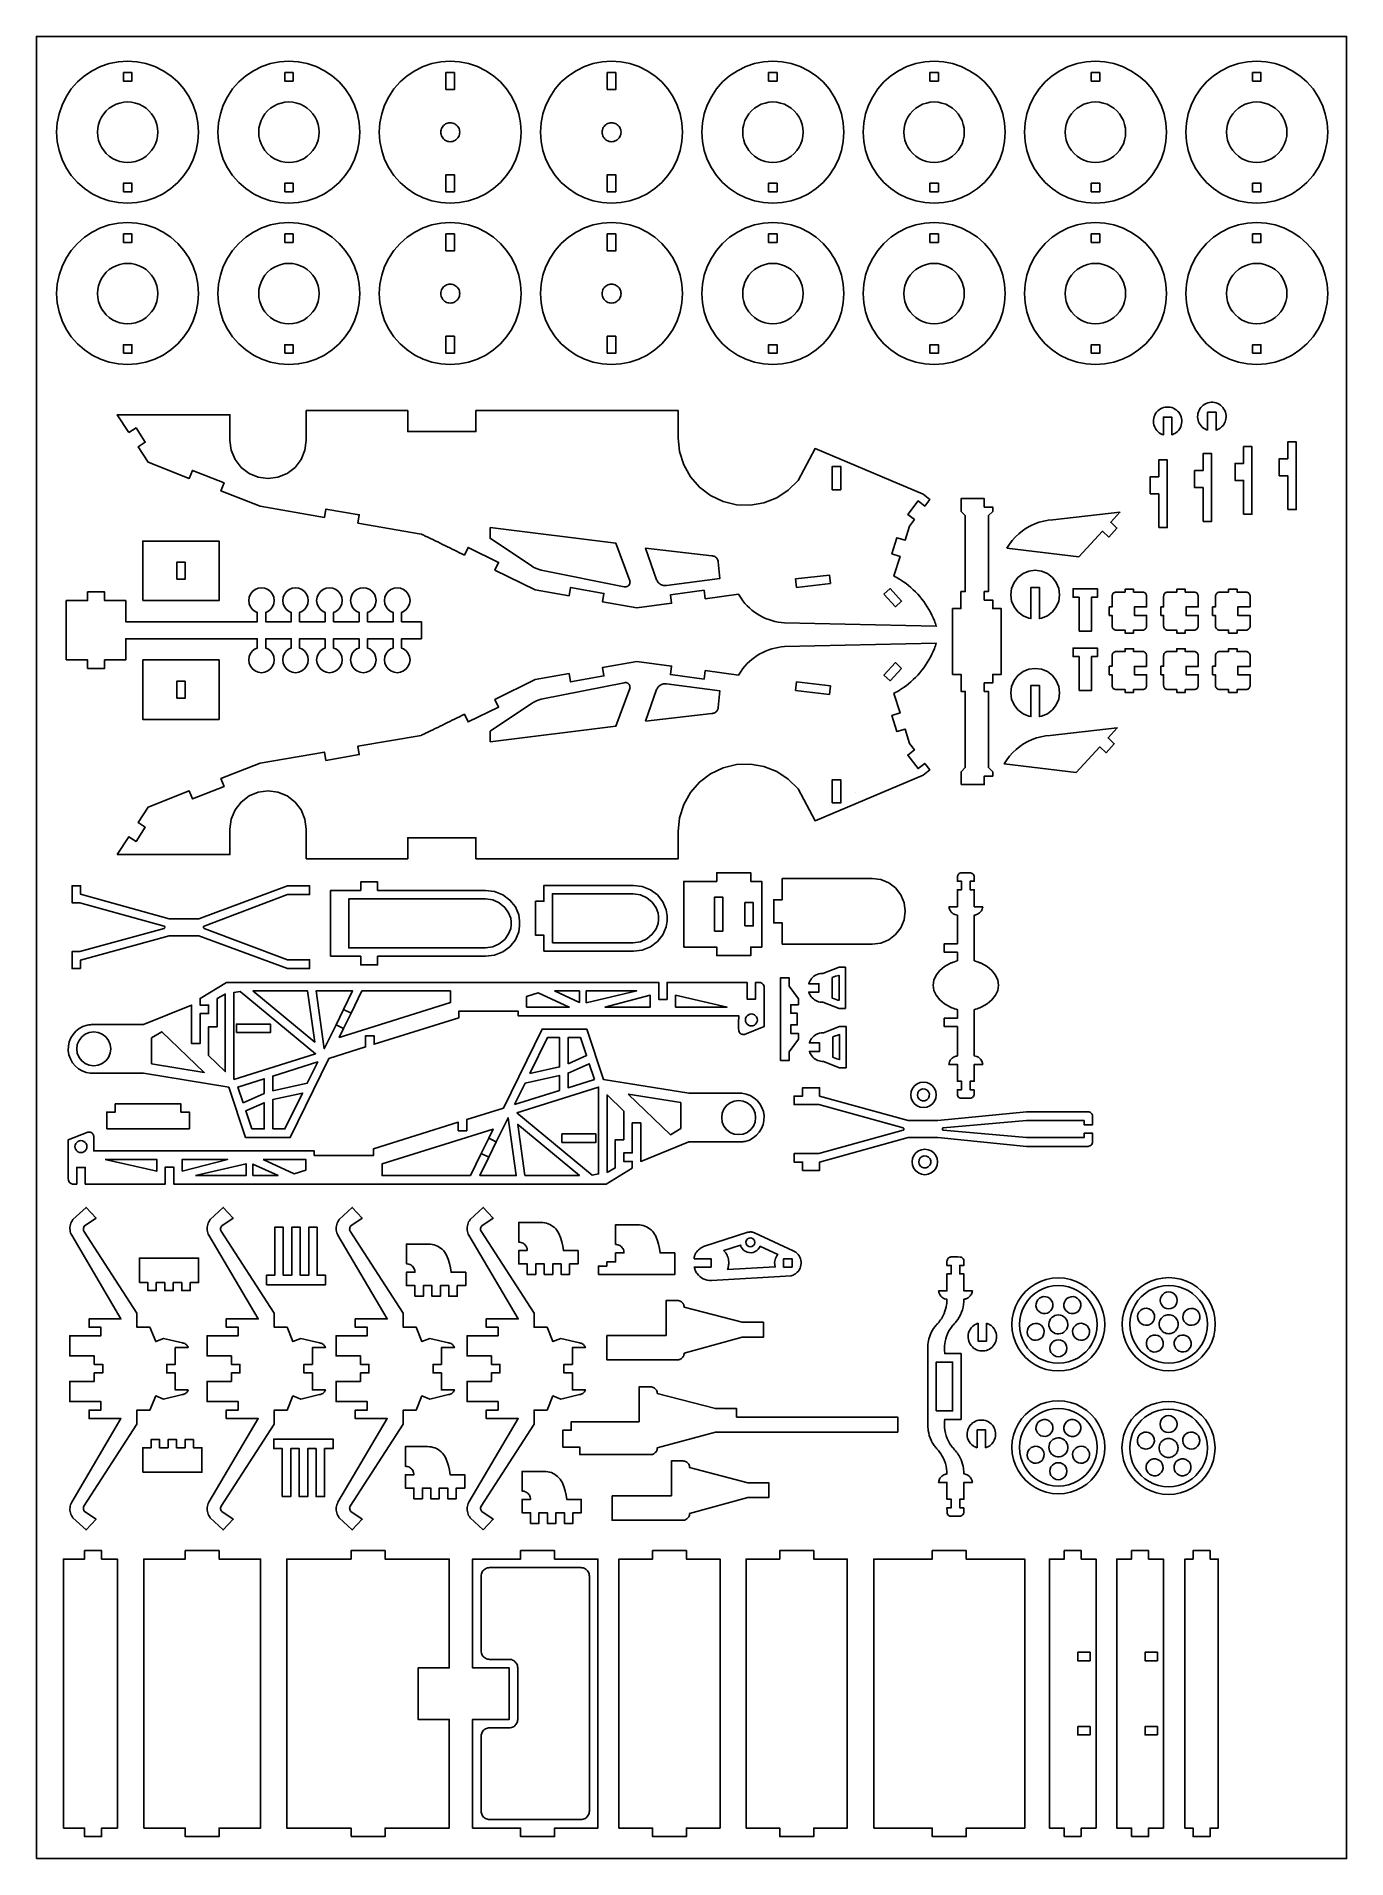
# Model space of a CAD drawing. Extents: x 2.3 to 41, y 0.4 to 54.2.
import ezdxf

# ---------------------------------------------------------------- set-up
doc = ezdxf.new("R2010")
doc.units = 0
doc.header["$MEASUREMENT"] = 0
doc.layers.get('0').update_dxf_attribs({"linetype": 'CONTINUOUS'})
doc.layers.add('ENGRAVE', color=1, linetype='CONTINUOUS')
doc.layers.add('LAYER_1', color=18, linetype='CONTINUOUS')

msp = doc.modelspace()

# ---------------------------------------------------------------- linework, layer by layer
msp.add_lwpolyline([(2.27, 0.425), (2.27, 54.192), (40.951, 54.192), (40.951, 0.425)], close=True)
at = {"layer": 'ENGRAVE'}
for points in [[(15.665, 39.7), (15.665, 39.386), (16.884, 38.57), (16.957, 38.526), (17.034, 38.49), (17.087, 38.47), (17.169, 38.446), (19.626, 37.956), (19.651, 37.952), (19.677, 37.954), (19.702, 37.96), (19.726, 37.971), (19.747, 37.986), (19.765, 38.004), (19.779, 38.026), (19.789, 38.05), (19.794, 38.075), (19.795, 38.101), (19.791, 38.126), (19.379, 39.239)], [(20.61, 38.108), (20.594, 38.134), (20.581, 38.161), (20.253, 39.095), (22.207, 38.864), (22.23, 38.863), (22.254, 38.859), (22.277, 38.852), (22.298, 38.842), (22.319, 38.829), (22.337, 38.814), (22.354, 38.797), (22.369, 38.778), (22.381, 38.758), (22.39, 38.736), (22.397, 38.713), (22.4, 38.69), (22.451, 38.2), (20.876, 37.989), (20.846, 37.987), (20.815, 37.988), (20.785, 37.993), (20.755, 38), (20.727, 38.011), (20.699, 38.025), (20.674, 38.042), (20.65, 38.062), (20.629, 38.083)], [(15.665, 33.378), (19.379, 33.839), (19.791, 34.952), (19.795, 34.977), (19.794, 35.003), (19.789, 35.028), (19.779, 35.052), (19.765, 35.074), (19.747, 35.092), (19.726, 35.107), (19.702, 35.118), (19.677, 35.124), (19.651, 35.126), (19.626, 35.123), (17.169, 34.632), (17.087, 34.609), (17.034, 34.588), (16.957, 34.552), (16.884, 34.508), (15.665, 33.692)], [(20.253, 33.983), (22.207, 34.214), (22.23, 34.215), (22.254, 34.22), (22.277, 34.227), (22.298, 34.236), (22.319, 34.249), (22.337, 34.264), (22.354, 34.281), (22.369, 34.3), (22.381, 34.32), (22.39, 34.342), (22.397, 34.365), (22.4, 34.389), (22.451, 34.878), (20.876, 35.089), (20.846, 35.091), (20.815, 35.09), (20.785, 35.086), (20.755, 35.078), (20.727, 35.067), (20.699, 35.053), (20.674, 35.036), (20.65, 35.017), (20.629, 34.995), (20.61, 34.971), (20.594, 34.945), (20.581, 34.917)], [(7.353, 24.123), (7.353, 24.971), (7.604, 24.971), (7.604, 25.802), (7.847, 25.936), (7.847, 23.648)], [(8.098, 23.414), (8.098, 25.978), (8.287, 26.011), (10.511, 24.171)], [(8.661, 26.027), (10.274, 26.027), (10.486, 24.518)], [(5.672, 23.873), (7.224, 23.623), (5.974, 24.824), (5.672, 24.64)], [(16.452, 22.434), (18.866, 23.191), (18.866, 20.627), (18.676, 20.594)], [(19.116, 20.67), (19.116, 22.957), (19.61, 22.482), (19.61, 21.635), (19.359, 21.635), (19.359, 20.803)], [(19.74, 22.982), (20.99, 21.781), (21.291, 21.965), (21.291, 22.732)], [(16.689, 20.579), (16.478, 22.087), (18.302, 20.579)], [(31.868, 15.194), (32.003, 15.128), (32.145, 15.079), (32.292, 15.05), (32.441, 15.04), (32.591, 15.05), (32.738, 15.079), (32.88, 15.128), (33.014, 15.194), (33.139, 15.277), (33.251, 15.376), (33.35, 15.489), (33.433, 15.613), (33.5, 15.748), (33.548, 15.889), (33.577, 16.036), (33.587, 16.186), (33.577, 16.336), (33.548, 16.483), (33.5, 16.624), (33.433, 16.759), (33.35, 16.883), (33.251, 16.996), (33.139, 17.095), (33.014, 17.178), (32.88, 17.244), (32.738, 17.293), (32.591, 17.322), (32.441, 17.332), (32.292, 17.322), (32.145, 17.293), (32.003, 17.244), (31.868, 17.178), (31.744, 17.095), (31.631, 16.996), (31.532, 16.883), (31.449, 16.759), (31.383, 16.624), (31.335, 16.483), (31.305, 16.336), (31.296, 16.186), (31.305, 16.036), (31.335, 15.889), (31.383, 15.748), (31.449, 15.613), (31.532, 15.489), (31.631, 15.376), (31.744, 15.277)], [(35.002, 15.284), (34.89, 15.382), (34.791, 15.495), (34.708, 15.62), (34.641, 15.754), (34.593, 15.896), (34.564, 16.043), (34.554, 16.193), (34.564, 16.342), (34.593, 16.489), (34.641, 16.631), (34.708, 16.765), (34.791, 16.89), (34.89, 17.003), (35.002, 17.101), (35.127, 17.185), (35.261, 17.251), (35.403, 17.299), (35.55, 17.328), (35.7, 17.338), (35.849, 17.328), (35.996, 17.299), (36.138, 17.251), (36.273, 17.185), (36.397, 17.101), (36.51, 17.003), (36.609, 16.89), (36.692, 16.765), (36.758, 16.631), (36.806, 16.489), (36.836, 16.342), (36.845, 16.193), (36.836, 16.043), (36.806, 15.896), (36.758, 15.754), (36.692, 15.62), (36.609, 15.495), (36.51, 15.382), (36.397, 15.284), (36.273, 15.2), (36.138, 15.134), (35.996, 15.086), (35.849, 15.057), (35.7, 15.047), (35.55, 15.057), (35.403, 15.086), (35.261, 15.134), (35.127, 15.2)], [(31.744, 11.651), (31.868, 11.568), (32.003, 11.501), (32.145, 11.453), (32.292, 11.424), (32.441, 11.414), (32.591, 11.424), (32.738, 11.453), (32.88, 11.501), (33.014, 11.568), (33.139, 11.651), (33.251, 11.75), (33.35, 11.862), (33.433, 11.987), (33.5, 12.121), (33.548, 12.263), (33.577, 12.41), (33.587, 12.56), (33.577, 12.709), (33.548, 12.856), (33.5, 12.998), (33.433, 13.133), (33.35, 13.257), (33.251, 13.37), (33.139, 13.469), (33.014, 13.552), (32.88, 13.618), (32.738, 13.666), (32.591, 13.696), (32.441, 13.706), (32.292, 13.696), (32.145, 13.666), (32.003, 13.618), (31.868, 13.552), (31.744, 13.469), (31.631, 13.37), (31.532, 13.257), (31.449, 13.133), (31.383, 12.998), (31.335, 12.856), (31.305, 12.709), (31.296, 12.56), (31.305, 12.41), (31.335, 12.263), (31.383, 12.121), (31.449, 11.987), (31.532, 11.862), (31.631, 11.75)], [(35.121, 11.548), (34.996, 11.631), (34.884, 11.73), (34.785, 11.843), (34.702, 11.967), (34.635, 12.102), (34.587, 12.244), (34.558, 12.391), (34.548, 12.54), (34.558, 12.69), (34.587, 12.837), (34.635, 12.979), (34.702, 13.113), (34.785, 13.238), (34.884, 13.35), (34.996, 13.449), (35.121, 13.532), (35.255, 13.599), (35.397, 13.647), (35.544, 13.676), (35.694, 13.686), (35.843, 13.676), (35.99, 13.647), (36.132, 13.599), (36.267, 13.532), (36.391, 13.449), (36.504, 13.35), (36.603, 13.238), (36.686, 13.113), (36.752, 12.979), (36.801, 12.837), (36.83, 12.69), (36.84, 12.54), (36.83, 12.391), (36.801, 12.244), (36.752, 12.102), (36.686, 11.967), (36.603, 11.843), (36.504, 11.73), (36.391, 11.631), (36.267, 11.548), (36.132, 11.482), (35.99, 11.433), (35.843, 11.404), (35.694, 11.394), (35.544, 11.404), (35.397, 11.433), (35.255, 11.482)], [(15.585, 1.584), (15.617, 1.577), (15.649, 1.575), (18.344, 1.575), (18.377, 1.577), (18.409, 1.584), (18.44, 1.594), (18.469, 1.609), (18.497, 1.627), (18.521, 1.649), (18.543, 1.673), (18.561, 1.701), (18.576, 1.73), (18.586, 1.761), (18.593, 1.793), (18.595, 1.826), (18.595, 8.759), (18.593, 8.791), (18.586, 8.823), (18.576, 8.855), (18.561, 8.884), (18.543, 8.911), (18.521, 8.936), (18.497, 8.957), (18.469, 8.976), (18.44, 8.99), (18.409, 9.001), (18.377, 9.007), (18.344, 9.009), (15.649, 9.009), (15.617, 9.007), (15.585, 9.001), (15.553, 8.99), (15.524, 8.976), (15.497, 8.957), (15.472, 8.936), (15.451, 8.911), (15.432, 8.884), (15.418, 8.855), (15.407, 8.823), (15.401, 8.791), (15.399, 8.759), (15.399, 6.553), (15.401, 6.52), (15.407, 6.488), (15.418, 6.457), (15.432, 6.428), (15.451, 6.4), (15.472, 6.376), (15.497, 6.354), (15.524, 6.336), (15.553, 6.321), (15.585, 6.311), (15.617, 6.304), (15.649, 6.302), (16.227, 6.302), (16.26, 6.3), (16.292, 6.294), (16.323, 6.283), (16.352, 6.269), (16.38, 6.251), (16.404, 6.229), (16.426, 6.204), (16.444, 6.177), (16.459, 6.148), (16.469, 6.117), (16.476, 6.084), (16.478, 6.052), (16.478, 4.533), (16.476, 4.5), (16.469, 4.468), (16.459, 4.437), (16.444, 4.408), (16.426, 4.38), (16.404, 4.356), (16.38, 4.334), (16.352, 4.316), (16.323, 4.301), (16.292, 4.291), (16.26, 4.284), (16.227, 4.282), (15.649, 4.282), (15.617, 4.28), (15.585, 4.274), (15.553, 4.263), (15.524, 4.249), (15.497, 4.23), (15.472, 4.209), (15.451, 4.184), (15.432, 4.157), (15.418, 4.127), (15.407, 4.096), (15.401, 4.064), (15.399, 4.032), (15.399, 1.826), (15.401, 1.793), (15.407, 1.761), (15.418, 1.73), (15.432, 1.701), (15.451, 1.673), (15.472, 1.649), (15.497, 1.627), (15.524, 1.609), (15.553, 1.594)]]:
    msp.add_lwpolyline(points, close=True, dxfattribs=at)
for points in [[(11.336, 25.481), (11.602, 26.027), (10.527, 26.027), (10.766, 24.32), (11.115, 25.031)], [(11.34, 24.921), (11.209, 24.654), (14.491, 25.683), (14.491, 26.027), (11.882, 26.027), (11.56, 25.371)], [(15.848, 21.574), (16.197, 22.285), (16.436, 20.579), (15.361, 20.579), (15.628, 21.124)], [(15.624, 21.684), (15.754, 21.951), (12.473, 20.922), (12.473, 20.579), (15.082, 20.579), (15.403, 21.234)]]:
    msp.add_lwpolyline(points, dxfattribs=at)
at = {"layer": 'LAYER_1'}
for points in [[(3.147, 50.319), (3.299, 50.091), (3.48, 49.885), (3.686, 49.704), (3.914, 49.552), (4.16, 49.431), (4.42, 49.343), (4.688, 49.289), (4.962, 49.271), (5.236, 49.289), (5.504, 49.343), (5.764, 49.431), (6.01, 49.552), (6.238, 49.704), (6.444, 49.885), (6.625, 50.091), (6.777, 50.319), (6.898, 50.565), (6.986, 50.825), (7.04, 51.094), (7.058, 51.367), (7.04, 51.641), (6.986, 51.91), (6.898, 52.169), (6.777, 52.415), (6.625, 52.643), (6.444, 52.849), (6.238, 53.03), (6.01, 53.182), (5.764, 53.303), (5.504, 53.391), (5.236, 53.445), (4.962, 53.463), (4.688, 53.445), (4.42, 53.391), (4.16, 53.303), (3.914, 53.182), (3.686, 53.03), (3.48, 52.849), (3.299, 52.643), (3.147, 52.415), (3.026, 52.169), (2.938, 51.91), (2.884, 51.641), (2.866, 51.367), (2.884, 51.094), (2.938, 50.825), (3.026, 50.565)], [(7.91, 50.319), (8.062, 50.091), (8.243, 49.885), (8.449, 49.704), (8.677, 49.552), (8.922, 49.431), (9.182, 49.343), (9.451, 49.289), (9.724, 49.271), (9.998, 49.289), (10.267, 49.343), (10.526, 49.431), (10.772, 49.552), (11, 49.704), (11.206, 49.885), (11.387, 50.091), (11.539, 50.319), (11.661, 50.565), (11.749, 50.825), (11.802, 51.094), (11.82, 51.367), (11.802, 51.641), (11.749, 51.91), (11.661, 52.169), (11.539, 52.415), (11.387, 52.643), (11.206, 52.849), (11, 53.03), (10.772, 53.182), (10.526, 53.303), (10.267, 53.391), (9.998, 53.445), (9.724, 53.463), (9.451, 53.445), (9.182, 53.391), (8.922, 53.303), (8.677, 53.182), (8.449, 53.03), (8.243, 52.849), (8.062, 52.643), (7.91, 52.415), (7.788, 52.169), (7.7, 51.91), (7.647, 51.641), (7.629, 51.367), (7.647, 51.094), (7.7, 50.825), (7.788, 50.565)], [(12.672, 50.319), (12.824, 50.091), (13.005, 49.885), (13.211, 49.704), (13.439, 49.552), (13.685, 49.431), (13.944, 49.343), (14.213, 49.289), (14.487, 49.271), (14.76, 49.289), (15.029, 49.343), (15.289, 49.431), (15.535, 49.552), (15.763, 49.704), (15.969, 49.885), (16.15, 50.091), (16.302, 50.319), (16.423, 50.565), (16.511, 50.825), (16.565, 51.094), (16.583, 51.367), (16.565, 51.641), (16.511, 51.91), (16.423, 52.169), (16.302, 52.415), (16.15, 52.643), (15.969, 52.849), (15.763, 53.03), (15.535, 53.182), (15.289, 53.303), (15.029, 53.391), (14.76, 53.445), (14.487, 53.463), (14.213, 53.445), (13.944, 53.391), (13.685, 53.303), (13.439, 53.182), (13.211, 53.03), (13.005, 52.849), (12.824, 52.643), (12.672, 52.415), (12.551, 52.169), (12.463, 51.91), (12.409, 51.641), (12.391, 51.367), (12.409, 51.094), (12.463, 50.825), (12.551, 50.565)], [(17.434, 50.319), (17.587, 50.091), (17.767, 49.885), (17.974, 49.704), (18.201, 49.552), (18.447, 49.431), (18.707, 49.343), (18.976, 49.289), (19.249, 49.271), (19.523, 49.289), (19.792, 49.343), (20.051, 49.431), (20.297, 49.552), (20.525, 49.704), (20.731, 49.885), (20.912, 50.091), (21.064, 50.319), (21.186, 50.565), (21.274, 50.825), (21.327, 51.094), (21.345, 51.367), (21.327, 51.641), (21.274, 51.91), (21.186, 52.169), (21.064, 52.415), (20.912, 52.643), (20.731, 52.849), (20.525, 53.03), (20.297, 53.182), (20.051, 53.303), (19.792, 53.391), (19.523, 53.445), (19.249, 53.463), (18.976, 53.445), (18.707, 53.391), (18.447, 53.303), (18.201, 53.182), (17.974, 53.03), (17.767, 52.849), (17.587, 52.643), (17.434, 52.415), (17.313, 52.169), (17.225, 51.91), (17.172, 51.641), (17.154, 51.367), (17.172, 51.094), (17.225, 50.825), (17.313, 50.565)], [(22.197, 50.319), (22.349, 50.091), (22.53, 49.885), (22.736, 49.704), (22.964, 49.552), (23.21, 49.431), (23.469, 49.343), (23.738, 49.289), (24.012, 49.271), (24.285, 49.289), (24.554, 49.343), (24.814, 49.431), (25.06, 49.552), (25.288, 49.704), (25.494, 49.885), (25.674, 50.091), (25.827, 50.319), (25.948, 50.565), (26.036, 50.825), (26.09, 51.094), (26.107, 51.367), (26.09, 51.641), (26.036, 51.91), (25.948, 52.169), (25.827, 52.415), (25.674, 52.643), (25.494, 52.849), (25.288, 53.03), (25.06, 53.182), (24.814, 53.303), (24.554, 53.391), (24.285, 53.445), (24.012, 53.463), (23.738, 53.445), (23.469, 53.391), (23.21, 53.303), (22.964, 53.182), (22.736, 53.03), (22.53, 52.849), (22.349, 52.643), (22.197, 52.415), (22.076, 52.169), (21.987, 51.91), (21.934, 51.641), (21.916, 51.367), (21.934, 51.094), (21.987, 50.825), (22.076, 50.565)], [(27.112, 50.091), (27.292, 49.885), (27.498, 49.704), (27.726, 49.552), (27.972, 49.431), (28.232, 49.343), (28.501, 49.289), (28.774, 49.271), (29.048, 49.289), (29.317, 49.343), (29.576, 49.431), (29.822, 49.552), (30.05, 49.704), (30.256, 49.885), (30.437, 50.091), (30.589, 50.319), (30.71, 50.565), (30.798, 50.825), (30.852, 51.094), (30.87, 51.367), (30.852, 51.641), (30.798, 51.91), (30.71, 52.169), (30.589, 52.415), (30.437, 52.643), (30.256, 52.849), (30.05, 53.03), (29.822, 53.182), (29.576, 53.303), (29.317, 53.391), (29.048, 53.445), (28.774, 53.463), (28.501, 53.445), (28.232, 53.391), (27.972, 53.303), (27.726, 53.182), (27.498, 53.03), (27.292, 52.849), (27.112, 52.643), (26.959, 52.415), (26.838, 52.169), (26.75, 51.91), (26.696, 51.641), (26.679, 51.367), (26.696, 51.094), (26.75, 50.825), (26.838, 50.565), (26.959, 50.319)], [(31.874, 50.091), (32.055, 49.885), (32.261, 49.704), (32.489, 49.552), (32.735, 49.431), (32.994, 49.343), (33.263, 49.289), (33.537, 49.271), (33.81, 49.289), (34.079, 49.343), (34.339, 49.431), (34.584, 49.552), (34.812, 49.704), (35.019, 49.885), (35.199, 50.091), (35.352, 50.319), (35.473, 50.565), (35.561, 50.825), (35.614, 51.094), (35.632, 51.367), (35.614, 51.641), (35.561, 51.91), (35.473, 52.169), (35.352, 52.415), (35.199, 52.643), (35.019, 52.849), (34.812, 53.03), (34.584, 53.182), (34.339, 53.303), (34.079, 53.391), (33.81, 53.445), (33.537, 53.463), (33.263, 53.445), (32.994, 53.391), (32.735, 53.303), (32.489, 53.182), (32.261, 53.03), (32.055, 52.849), (31.874, 52.643), (31.722, 52.415), (31.6, 52.169), (31.512, 51.91), (31.459, 51.641), (31.441, 51.367), (31.459, 51.094), (31.512, 50.825), (31.6, 50.565), (31.722, 50.319)], [(36.636, 50.091), (36.817, 49.885), (37.023, 49.704), (37.251, 49.552), (37.497, 49.431), (37.757, 49.343), (38.026, 49.289), (38.299, 49.271), (38.573, 49.289), (38.841, 49.343), (39.101, 49.431), (39.347, 49.552), (39.575, 49.704), (39.781, 49.885), (39.962, 50.091), (40.114, 50.319), (40.235, 50.565), (40.323, 50.825), (40.377, 51.094), (40.395, 51.367), (40.377, 51.641), (40.323, 51.91), (40.235, 52.169), (40.114, 52.415), (39.962, 52.643), (39.781, 52.849), (39.575, 53.03), (39.347, 53.182), (39.101, 53.303), (38.841, 53.391), (38.573, 53.445), (38.299, 53.463), (38.026, 53.445), (37.757, 53.391), (37.497, 53.303), (37.251, 53.182), (37.023, 53.03), (36.817, 52.849), (36.636, 52.643), (36.484, 52.415), (36.363, 52.169), (36.275, 51.91), (36.221, 51.641), (36.203, 51.367), (36.221, 51.094), (36.275, 50.825), (36.363, 50.565), (36.484, 50.319)], [(4.837, 53.125), (5.087, 53.125), (5.087, 52.875), (4.837, 52.875)], [(9.6, 53.125), (9.849, 53.125), (9.849, 52.875), (9.6, 52.875)], [(14.362, 52.624), (14.362, 53.125), (14.612, 53.125), (14.612, 52.624)], [(19.124, 52.624), (19.124, 53.125), (19.374, 53.125), (19.374, 52.624)], [(23.887, 53.125), (24.137, 53.125), (24.137, 52.875), (23.887, 52.875)], [(28.649, 53.125), (28.899, 53.125), (28.899, 52.875), (28.649, 52.875)], [(33.412, 53.125), (33.662, 53.125), (33.662, 52.875), (33.412, 52.875)], [(38.174, 53.125), (38.424, 53.125), (38.424, 52.875), (38.174, 52.875)], [(4.139, 51.026), (4.19, 50.922), (4.255, 50.825), (4.332, 50.737), (4.42, 50.66), (4.516, 50.595), (4.621, 50.544), (4.731, 50.506), (4.846, 50.484), (4.962, 50.476), (5.078, 50.484), (5.193, 50.506), (5.303, 50.544), (5.408, 50.595), (5.505, 50.66), (5.592, 50.737), (5.669, 50.825), (5.734, 50.922), (5.785, 51.026), (5.823, 51.136), (5.846, 51.251), (5.853, 51.367), (5.846, 51.483), (5.823, 51.598), (5.785, 51.708), (5.734, 51.813), (5.669, 51.91), (5.592, 51.997), (5.505, 52.074), (5.408, 52.139), (5.303, 52.19), (5.193, 52.228), (5.078, 52.251), (4.962, 52.258), (4.846, 52.251), (4.731, 52.228), (4.621, 52.19), (4.516, 52.139), (4.42, 52.074), (4.332, 51.997), (4.255, 51.91), (4.19, 51.813), (4.139, 51.708), (4.101, 51.598), (4.078, 51.483), (4.071, 51.367), (4.078, 51.251), (4.101, 51.136)], [(8.901, 51.026), (8.953, 50.922), (9.017, 50.825), (9.094, 50.737), (9.182, 50.66), (9.279, 50.595), (9.383, 50.544), (9.494, 50.506), (9.608, 50.484), (9.724, 50.476), (9.841, 50.484), (9.955, 50.506), (10.066, 50.544), (10.17, 50.595), (10.267, 50.66), (10.355, 50.737), (10.431, 50.825), (10.496, 50.922), (10.548, 51.026), (10.585, 51.136), (10.608, 51.251), (10.616, 51.367), (10.608, 51.483), (10.585, 51.598), (10.548, 51.708), (10.496, 51.813), (10.431, 51.91), (10.355, 51.997), (10.267, 52.074), (10.17, 52.139), (10.066, 52.19), (9.955, 52.228), (9.841, 52.251), (9.724, 52.258), (9.608, 52.251), (9.494, 52.228), (9.383, 52.19), (9.279, 52.139), (9.182, 52.074), (9.094, 51.997), (9.017, 51.91), (8.953, 51.813), (8.901, 51.708), (8.864, 51.598), (8.841, 51.483), (8.833, 51.367), (8.841, 51.251), (8.864, 51.136)], [(23.188, 51.026), (23.24, 50.922), (23.305, 50.825), (23.382, 50.737), (23.469, 50.66), (23.566, 50.595), (23.671, 50.544), (23.781, 50.506), (23.895, 50.484), (24.012, 50.476), (24.128, 50.484), (24.242, 50.506), (24.353, 50.544), (24.457, 50.595), (24.554, 50.66), (24.642, 50.737), (24.719, 50.825), (24.784, 50.922), (24.835, 51.026), (24.873, 51.136), (24.895, 51.251), (24.903, 51.367), (24.895, 51.483), (24.873, 51.598), (24.835, 51.708), (24.784, 51.813), (24.719, 51.91), (24.642, 51.997), (24.554, 52.074), (24.457, 52.139), (24.353, 52.19), (24.242, 52.228), (24.128, 52.251), (24.012, 52.258), (23.895, 52.251), (23.781, 52.228), (23.671, 52.19), (23.566, 52.139), (23.469, 52.074), (23.382, 51.997), (23.305, 51.91), (23.24, 51.813), (23.188, 51.708), (23.151, 51.598), (23.128, 51.483), (23.121, 51.367), (23.128, 51.251), (23.151, 51.136)], [(28.002, 50.922), (28.067, 50.825), (28.144, 50.737), (28.232, 50.66), (28.329, 50.595), (28.433, 50.544), (28.544, 50.506), (28.658, 50.484), (28.774, 50.476), (28.891, 50.484), (29.005, 50.506), (29.115, 50.544), (29.22, 50.595), (29.317, 50.66), (29.404, 50.737), (29.481, 50.825), (29.546, 50.922), (29.598, 51.026), (29.635, 51.136), (29.658, 51.251), (29.665, 51.367), (29.658, 51.483), (29.635, 51.598), (29.598, 51.708), (29.546, 51.813), (29.481, 51.91), (29.404, 51.997), (29.317, 52.074), (29.22, 52.139), (29.115, 52.19), (29.005, 52.228), (28.891, 52.251), (28.774, 52.258), (28.658, 52.251), (28.544, 52.228), (28.433, 52.19), (28.329, 52.139), (28.232, 52.074), (28.144, 51.997), (28.067, 51.91), (28.002, 51.813), (27.951, 51.708), (27.913, 51.598), (27.891, 51.483), (27.883, 51.367), (27.891, 51.251), (27.913, 51.136), (27.951, 51.026)], [(32.765, 50.922), (32.83, 50.825), (32.906, 50.737), (32.994, 50.66), (33.091, 50.595), (33.196, 50.544), (33.306, 50.506), (33.42, 50.484), (33.537, 50.476), (33.653, 50.484), (33.767, 50.506), (33.878, 50.544), (33.982, 50.595), (34.079, 50.66), (34.167, 50.737), (34.244, 50.825), (34.308, 50.922), (34.36, 51.026), (34.397, 51.136), (34.42, 51.251), (34.428, 51.367), (34.42, 51.483), (34.397, 51.598), (34.36, 51.708), (34.308, 51.813), (34.244, 51.91), (34.167, 51.997), (34.079, 52.074), (33.982, 52.139), (33.878, 52.19), (33.767, 52.228), (33.653, 52.251), (33.537, 52.258), (33.42, 52.251), (33.306, 52.228), (33.196, 52.19), (33.091, 52.139), (32.994, 52.074), (32.906, 51.997), (32.83, 51.91), (32.765, 51.813), (32.713, 51.708), (32.676, 51.598), (32.653, 51.483), (32.645, 51.367), (32.653, 51.251), (32.676, 51.136), (32.713, 51.026)], [(37.592, 50.825), (37.669, 50.737), (37.757, 50.66), (37.853, 50.595), (37.958, 50.544), (38.068, 50.506), (38.183, 50.484), (38.299, 50.476), (38.415, 50.484), (38.53, 50.506), (38.64, 50.544), (38.745, 50.595), (38.842, 50.66), (38.929, 50.737), (39.006, 50.825), (39.071, 50.922), (39.122, 51.026), (39.16, 51.136), (39.183, 51.251), (39.19, 51.367), (39.183, 51.483), (39.16, 51.598), (39.122, 51.708), (39.071, 51.813), (39.006, 51.91), (38.929, 51.997), (38.842, 52.074), (38.745, 52.139), (38.64, 52.19), (38.53, 52.228), (38.415, 52.251), (38.299, 52.258), (38.183, 52.251), (38.068, 52.228), (37.958, 52.19), (37.853, 52.139), (37.757, 52.074), (37.669, 51.997), (37.592, 51.91), (37.527, 51.813), (37.476, 51.708), (37.438, 51.598), (37.416, 51.483), (37.408, 51.367), (37.416, 51.251), (37.438, 51.136), (37.476, 51.026), (37.527, 50.922)], [(14.228, 51.26), (14.244, 51.227), (14.265, 51.197), (14.289, 51.169), (14.316, 51.145), (14.347, 51.125), (14.38, 51.108), (14.414, 51.097), (14.45, 51.09), (14.487, 51.087), (14.523, 51.09), (14.559, 51.097), (14.594, 51.108), (14.627, 51.125), (14.657, 51.145), (14.685, 51.169), (14.709, 51.197), (14.729, 51.227), (14.746, 51.26), (14.757, 51.295), (14.765, 51.331), (14.767, 51.367), (14.765, 51.404), (14.757, 51.44), (14.746, 51.474), (14.729, 51.507), (14.709, 51.538), (14.685, 51.565), (14.657, 51.589), (14.627, 51.61), (14.594, 51.626), (14.559, 51.638), (14.523, 51.645), (14.487, 51.647), (14.45, 51.645), (14.414, 51.638), (14.38, 51.626), (14.347, 51.61), (14.316, 51.589), (14.289, 51.565), (14.265, 51.538), (14.244, 51.507), (14.228, 51.474), (14.216, 51.44), (14.209, 51.404), (14.207, 51.367), (14.209, 51.331), (14.216, 51.295)], [(18.991, 51.26), (19.007, 51.227), (19.027, 51.197), (19.051, 51.169), (19.079, 51.145), (19.109, 51.125), (19.142, 51.108), (19.177, 51.097), (19.213, 51.09), (19.249, 51.087), (19.286, 51.09), (19.322, 51.097), (19.356, 51.108), (19.389, 51.125), (19.42, 51.145), (19.447, 51.169), (19.471, 51.197), (19.492, 51.227), (19.508, 51.26), (19.52, 51.295), (19.527, 51.331), (19.529, 51.367), (19.527, 51.404), (19.52, 51.44), (19.508, 51.474), (19.492, 51.507), (19.471, 51.538), (19.447, 51.565), (19.42, 51.589), (19.389, 51.61), (19.356, 51.626), (19.322, 51.638), (19.286, 51.645), (19.249, 51.647), (19.213, 51.645), (19.177, 51.638), (19.142, 51.626), (19.109, 51.61), (19.079, 51.589), (19.051, 51.565), (19.027, 51.538), (19.007, 51.507), (18.991, 51.474), (18.979, 51.44), (18.972, 51.404), (18.969, 51.367), (18.972, 51.331), (18.979, 51.295)], [(14.362, 49.608), (14.612, 49.608), (14.612, 50.109), (14.362, 50.109)], [(19.124, 49.608), (19.374, 49.608), (19.374, 50.109), (19.124, 50.109)], [(4.837, 49.608), (5.087, 49.608), (5.087, 49.858), (4.837, 49.858)], [(9.6, 49.608), (9.849, 49.608), (9.849, 49.858), (9.6, 49.858)], [(23.887, 49.608), (24.137, 49.608), (24.137, 49.858), (23.887, 49.858)], [(28.649, 49.608), (28.899, 49.608), (28.899, 49.858), (28.649, 49.858)], [(33.412, 49.608), (33.662, 49.608), (33.662, 49.858), (33.412, 49.858)], [(38.174, 49.608), (38.424, 49.608), (38.424, 49.858), (38.174, 49.858)], [(3.147, 45.557), (3.299, 45.329), (3.48, 45.123), (3.686, 44.942), (3.914, 44.79), (4.16, 44.669), (4.42, 44.58), (4.688, 44.527), (4.962, 44.509), (5.236, 44.527), (5.504, 44.58), (5.764, 44.669), (6.01, 44.79), (6.238, 44.942), (6.444, 45.123), (6.625, 45.329), (6.777, 45.557), (6.898, 45.803), (6.986, 46.062), (7.04, 46.331), (7.058, 46.605), (7.04, 46.878), (6.986, 47.147), (6.898, 47.407), (6.777, 47.653), (6.625, 47.88), (6.444, 48.087), (6.238, 48.267), (6.01, 48.42), (5.764, 48.541), (5.504, 48.629), (5.236, 48.682), (4.962, 48.7), (4.688, 48.682), (4.42, 48.629), (4.16, 48.541), (3.914, 48.42), (3.686, 48.267), (3.48, 48.087), (3.299, 47.88), (3.147, 47.653), (3.026, 47.407), (2.938, 47.147), (2.884, 46.878), (2.866, 46.605), (2.884, 46.331), (2.938, 46.062), (3.026, 45.803)], [(7.91, 45.557), (8.062, 45.329), (8.243, 45.123), (8.449, 44.942), (8.677, 44.79), (8.922, 44.669), (9.182, 44.58), (9.451, 44.527), (9.724, 44.509), (9.998, 44.527), (10.267, 44.58), (10.526, 44.669), (10.772, 44.79), (11, 44.942), (11.206, 45.123), (11.387, 45.329), (11.539, 45.557), (11.661, 45.803), (11.749, 46.062), (11.802, 46.331), (11.82, 46.605), (11.802, 46.878), (11.749, 47.147), (11.661, 47.407), (11.539, 47.653), (11.387, 47.88), (11.206, 48.087), (11, 48.267), (10.772, 48.42), (10.526, 48.541), (10.267, 48.629), (9.998, 48.682), (9.724, 48.7), (9.451, 48.682), (9.182, 48.629), (8.922, 48.541), (8.677, 48.42), (8.449, 48.267), (8.243, 48.087), (8.062, 47.88), (7.91, 47.653), (7.788, 47.407), (7.7, 47.147), (7.647, 46.878), (7.629, 46.605), (7.647, 46.331), (7.7, 46.062), (7.788, 45.803)], [(12.672, 45.557), (12.824, 45.329), (13.005, 45.123), (13.211, 44.942), (13.439, 44.79), (13.685, 44.669), (13.944, 44.58), (14.213, 44.527), (14.487, 44.509), (14.76, 44.527), (15.029, 44.58), (15.289, 44.669), (15.535, 44.79), (15.763, 44.942), (15.969, 45.123), (16.15, 45.329), (16.302, 45.557), (16.423, 45.803), (16.511, 46.062), (16.565, 46.331), (16.583, 46.605), (16.565, 46.878), (16.511, 47.147), (16.423, 47.407), (16.302, 47.653), (16.15, 47.88), (15.969, 48.087), (15.763, 48.267), (15.535, 48.42), (15.289, 48.541), (15.029, 48.629), (14.76, 48.682), (14.487, 48.7), (14.213, 48.682), (13.944, 48.629), (13.685, 48.541), (13.439, 48.42), (13.211, 48.267), (13.005, 48.087), (12.824, 47.88), (12.672, 47.653), (12.551, 47.407), (12.463, 47.147), (12.409, 46.878), (12.391, 46.605), (12.409, 46.331), (12.463, 46.062), (12.551, 45.803)], [(17.587, 45.329), (17.767, 45.123), (17.974, 44.942), (18.201, 44.79), (18.447, 44.669), (18.707, 44.58), (18.976, 44.527), (19.249, 44.509), (19.523, 44.527), (19.792, 44.58), (20.051, 44.669), (20.297, 44.79), (20.525, 44.942), (20.731, 45.123), (20.912, 45.329), (21.064, 45.557), (21.186, 45.803), (21.274, 46.062), (21.327, 46.331), (21.345, 46.605), (21.327, 46.878), (21.274, 47.147), (21.186, 47.407), (21.064, 47.653), (20.912, 47.88), (20.731, 48.087), (20.525, 48.267), (20.297, 48.42), (20.051, 48.541), (19.792, 48.629), (19.523, 48.682), (19.249, 48.7), (18.976, 48.682), (18.707, 48.629), (18.447, 48.541), (18.201, 48.42), (17.974, 48.267), (17.767, 48.087), (17.587, 47.88), (17.434, 47.653), (17.313, 47.407), (17.225, 47.147), (17.172, 46.878), (17.154, 46.605), (17.172, 46.331), (17.225, 46.062), (17.313, 45.803), (17.434, 45.557)], [(22.349, 45.329), (22.53, 45.123), (22.736, 44.942), (22.964, 44.79), (23.21, 44.669), (23.469, 44.58), (23.738, 44.527), (24.012, 44.509), (24.285, 44.527), (24.554, 44.58), (24.814, 44.669), (25.06, 44.79), (25.288, 44.942), (25.494, 45.123), (25.674, 45.329), (25.827, 45.557), (25.948, 45.803), (26.036, 46.062), (26.09, 46.331), (26.107, 46.605), (26.09, 46.878), (26.036, 47.147), (25.948, 47.407), (25.827, 47.653), (25.674, 47.88), (25.494, 48.087), (25.288, 48.267), (25.06, 48.42), (24.814, 48.541), (24.554, 48.629), (24.285, 48.682), (24.012, 48.7), (23.738, 48.682), (23.469, 48.629), (23.21, 48.541), (22.964, 48.42), (22.736, 48.267), (22.53, 48.087), (22.349, 47.88), (22.197, 47.653), (22.076, 47.407), (21.987, 47.147), (21.934, 46.878), (21.916, 46.605), (21.934, 46.331), (21.987, 46.062), (22.076, 45.803), (22.197, 45.557)], [(27.112, 45.329), (27.292, 45.123), (27.498, 44.942), (27.726, 44.79), (27.972, 44.669), (28.232, 44.58), (28.501, 44.527), (28.774, 44.509), (29.048, 44.527), (29.317, 44.58), (29.576, 44.669), (29.822, 44.79), (30.05, 44.942), (30.256, 45.123), (30.437, 45.329), (30.589, 45.557), (30.71, 45.803), (30.798, 46.062), (30.852, 46.331), (30.87, 46.605), (30.852, 46.878), (30.798, 47.147), (30.71, 47.407), (30.589, 47.653), (30.437, 47.88), (30.256, 48.087), (30.05, 48.267), (29.822, 48.42), (29.576, 48.541), (29.317, 48.629), (29.048, 48.682), (28.774, 48.7), (28.501, 48.682), (28.232, 48.629), (27.972, 48.541), (27.726, 48.42), (27.498, 48.267), (27.292, 48.087), (27.112, 47.88), (26.959, 47.653), (26.838, 47.407), (26.75, 47.147), (26.696, 46.878), (26.679, 46.605), (26.696, 46.331), (26.75, 46.062), (26.838, 45.803), (26.959, 45.557)], [(32.055, 45.123), (32.261, 44.942), (32.489, 44.79), (32.735, 44.669), (32.994, 44.58), (33.263, 44.527), (33.537, 44.509), (33.81, 44.527), (34.079, 44.58), (34.339, 44.669), (34.584, 44.79), (34.812, 44.942), (35.019, 45.123), (35.199, 45.329), (35.352, 45.557), (35.473, 45.803), (35.561, 46.062), (35.614, 46.331), (35.632, 46.605), (35.614, 46.878), (35.561, 47.147), (35.473, 47.407), (35.352, 47.653), (35.199, 47.88), (35.019, 48.087), (34.812, 48.267), (34.584, 48.42), (34.339, 48.541), (34.079, 48.629), (33.81, 48.682), (33.537, 48.7), (33.263, 48.682), (32.994, 48.629), (32.735, 48.541), (32.489, 48.42), (32.261, 48.267), (32.055, 48.087), (31.874, 47.88), (31.722, 47.653), (31.6, 47.407), (31.512, 47.147), (31.459, 46.878), (31.441, 46.605), (31.459, 46.331), (31.512, 46.062), (31.6, 45.803), (31.722, 45.557), (31.874, 45.329)], [(37.023, 44.942), (37.251, 44.79), (37.497, 44.669), (37.757, 44.58), (38.026, 44.527), (38.299, 44.509), (38.573, 44.527), (38.841, 44.58), (39.101, 44.669), (39.347, 44.79), (39.575, 44.942), (39.781, 45.123), (39.962, 45.329), (40.114, 45.557), (40.235, 45.803), (40.323, 46.062), (40.377, 46.331), (40.395, 46.605), (40.377, 46.878), (40.323, 47.147), (40.235, 47.407), (40.114, 47.653), (39.962, 47.88), (39.781, 48.087), (39.575, 48.267), (39.347, 48.42), (39.101, 48.541), (38.841, 48.629), (38.573, 48.682), (38.299, 48.7), (38.026, 48.682), (37.757, 48.629), (37.497, 48.541), (37.251, 48.42), (37.023, 48.267), (36.817, 48.087), (36.636, 47.88), (36.484, 47.653), (36.363, 47.407), (36.275, 47.147), (36.221, 46.878), (36.203, 46.605), (36.221, 46.331), (36.275, 46.062), (36.363, 45.803), (36.484, 45.557), (36.636, 45.329), (36.817, 45.123)], [(4.837, 48.363), (5.087, 48.363), (5.087, 48.113), (4.837, 48.113)], [(9.6, 48.363), (9.849, 48.363), (9.849, 48.113), (9.6, 48.113)], [(14.362, 47.862), (14.362, 48.363), (14.612, 48.363), (14.612, 47.862)], [(19.124, 47.862), (19.124, 48.363), (19.374, 48.363), (19.374, 47.862)], [(23.887, 48.363), (24.137, 48.363), (24.137, 48.113), (23.887, 48.113)], [(28.649, 48.363), (28.899, 48.363), (28.899, 48.113), (28.649, 48.113)], [(33.412, 48.113), (33.412, 48.363), (33.662, 48.363), (33.662, 48.113)], [(38.174, 48.363), (38.424, 48.363), (38.424, 48.113), (38.174, 48.113)], [(4.139, 46.264), (4.19, 46.159), (4.255, 46.062), (4.332, 45.975), (4.42, 45.898), (4.516, 45.833), (4.621, 45.781), (4.731, 45.744), (4.846, 45.721), (4.962, 45.714), (5.078, 45.721), (5.193, 45.744), (5.303, 45.781), (5.408, 45.833), (5.505, 45.898), (5.592, 45.975), (5.669, 46.062), (5.734, 46.159), (5.785, 46.264), (5.823, 46.374), (5.846, 46.488), (5.853, 46.605), (5.846, 46.721), (5.823, 46.835), (5.785, 46.946), (5.734, 47.05), (5.669, 47.147), (5.592, 47.235), (5.505, 47.312), (5.408, 47.376), (5.303, 47.428), (5.193, 47.465), (5.078, 47.488), (4.962, 47.496), (4.846, 47.488), (4.731, 47.465), (4.621, 47.428), (4.516, 47.376), (4.42, 47.312), (4.332, 47.235), (4.255, 47.147), (4.19, 47.05), (4.139, 46.946), (4.101, 46.835), (4.078, 46.721), (4.071, 46.605), (4.078, 46.488), (4.101, 46.374)], [(8.901, 46.264), (8.953, 46.159), (9.017, 46.062), (9.094, 45.975), (9.182, 45.898), (9.279, 45.833), (9.383, 45.781), (9.494, 45.744), (9.608, 45.721), (9.724, 45.714), (9.841, 45.721), (9.955, 45.744), (10.066, 45.781), (10.17, 45.833), (10.267, 45.898), (10.355, 45.975), (10.431, 46.062), (10.496, 46.159), (10.548, 46.264), (10.585, 46.374), (10.608, 46.488), (10.616, 46.605), (10.608, 46.721), (10.585, 46.835), (10.548, 46.946), (10.496, 47.05), (10.431, 47.147), (10.355, 47.235), (10.267, 47.312), (10.17, 47.376), (10.066, 47.428), (9.955, 47.465), (9.841, 47.488), (9.724, 47.496), (9.608, 47.488), (9.494, 47.465), (9.383, 47.428), (9.279, 47.376), (9.182, 47.312), (9.094, 47.235), (9.017, 47.147), (8.953, 47.05), (8.901, 46.946), (8.864, 46.835), (8.841, 46.721), (8.833, 46.605), (8.841, 46.488), (8.864, 46.374)], [(23.24, 46.159), (23.305, 46.062), (23.382, 45.975), (23.469, 45.898), (23.566, 45.833), (23.671, 45.781), (23.781, 45.744), (23.895, 45.721), (24.012, 45.714), (24.128, 45.721), (24.242, 45.744), (24.353, 45.781), (24.457, 45.833), (24.554, 45.898), (24.642, 45.975), (24.719, 46.062), (24.784, 46.159), (24.835, 46.264), (24.873, 46.374), (24.895, 46.488), (24.903, 46.605), (24.895, 46.721), (24.873, 46.835), (24.835, 46.946), (24.784, 47.05), (24.719, 47.147), (24.642, 47.235), (24.554, 47.312), (24.457, 47.376), (24.353, 47.428), (24.242, 47.465), (24.128, 47.488), (24.012, 47.496), (23.895, 47.488), (23.781, 47.465), (23.671, 47.428), (23.566, 47.376), (23.469, 47.312), (23.382, 47.235), (23.305, 47.147), (23.24, 47.05), (23.188, 46.946), (23.151, 46.835), (23.128, 46.721), (23.121, 46.605), (23.128, 46.488), (23.151, 46.374), (23.188, 46.264)], [(28.002, 46.159), (28.067, 46.062), (28.144, 45.975), (28.232, 45.898), (28.329, 45.833), (28.433, 45.781), (28.544, 45.744), (28.658, 45.721), (28.774, 45.714), (28.891, 45.721), (29.005, 45.744), (29.115, 45.781), (29.22, 45.833), (29.317, 45.898), (29.404, 45.975), (29.481, 46.062), (29.546, 46.159), (29.598, 46.264), (29.635, 46.374), (29.658, 46.488), (29.665, 46.605), (29.658, 46.721), (29.635, 46.835), (29.598, 46.946), (29.546, 47.05), (29.481, 47.147), (29.404, 47.235), (29.317, 47.312), (29.22, 47.376), (29.115, 47.428), (29.005, 47.465), (28.891, 47.488), (28.774, 47.496), (28.658, 47.488), (28.544, 47.465), (28.433, 47.428), (28.329, 47.376), (28.232, 47.312), (28.144, 47.235), (28.067, 47.147), (28.002, 47.05), (27.951, 46.946), (27.913, 46.835), (27.891, 46.721), (27.883, 46.605), (27.891, 46.488), (27.913, 46.374), (27.951, 46.264)], [(32.83, 46.062), (32.906, 45.975), (32.994, 45.898), (33.091, 45.833), (33.196, 45.781), (33.306, 45.744), (33.42, 45.721), (33.537, 45.714), (33.653, 45.721), (33.767, 45.744), (33.878, 45.781), (33.982, 45.833), (34.079, 45.898), (34.167, 45.975), (34.244, 46.062), (34.308, 46.159), (34.36, 46.264), (34.397, 46.374), (34.42, 46.488), (34.428, 46.605), (34.42, 46.721), (34.397, 46.835), (34.36, 46.946), (34.308, 47.05), (34.244, 47.147), (34.167, 47.235), (34.079, 47.312), (33.982, 47.376), (33.878, 47.428), (33.767, 47.465), (33.653, 47.488), (33.537, 47.496), (33.42, 47.488), (33.306, 47.465), (33.196, 47.428), (33.091, 47.376), (32.994, 47.312), (32.906, 47.235), (32.83, 47.147), (32.765, 47.05), (32.713, 46.946), (32.676, 46.835), (32.653, 46.721), (32.645, 46.605), (32.653, 46.488), (32.676, 46.374), (32.713, 46.264), (32.765, 46.159)], [(37.592, 46.062), (37.669, 45.975), (37.757, 45.898), (37.853, 45.833), (37.958, 45.781), (38.068, 45.744), (38.183, 45.721), (38.299, 45.714), (38.415, 45.721), (38.53, 45.744), (38.64, 45.781), (38.745, 45.833), (38.842, 45.898), (38.929, 45.975), (39.006, 46.062), (39.071, 46.159), (39.122, 46.264), (39.16, 46.374), (39.183, 46.488), (39.19, 46.605), (39.183, 46.721), (39.16, 46.835), (39.122, 46.946), (39.071, 47.05), (39.006, 47.147), (38.929, 47.235), (38.842, 47.312), (38.745, 47.376), (38.64, 47.428), (38.53, 47.465), (38.415, 47.488), (38.299, 47.496), (38.183, 47.488), (38.068, 47.465), (37.958, 47.428), (37.853, 47.376), (37.757, 47.312), (37.669, 47.235), (37.592, 47.147), (37.527, 47.05), (37.476, 46.946), (37.438, 46.835), (37.416, 46.721), (37.408, 46.605), (37.416, 46.488), (37.438, 46.374), (37.476, 46.264), (37.527, 46.159)], [(14.244, 46.465), (14.265, 46.434), (14.289, 46.407), (14.316, 46.383), (14.347, 46.362), (14.38, 46.346), (14.414, 46.334), (14.45, 46.327), (14.487, 46.325), (14.523, 46.327), (14.559, 46.334), (14.594, 46.346), (14.627, 46.362), (14.657, 46.383), (14.685, 46.407), (14.709, 46.434), (14.729, 46.465), (14.746, 46.498), (14.757, 46.532), (14.765, 46.568), (14.767, 46.605), (14.765, 46.641), (14.757, 46.677), (14.746, 46.712), (14.729, 46.745), (14.709, 46.775), (14.685, 46.803), (14.657, 46.827), (14.627, 46.847), (14.594, 46.863), (14.559, 46.875), (14.523, 46.882), (14.487, 46.885), (14.45, 46.882), (14.414, 46.875), (14.38, 46.863), (14.347, 46.847), (14.316, 46.827), (14.289, 46.803), (14.265, 46.775), (14.244, 46.745), (14.228, 46.712), (14.216, 46.677), (14.209, 46.641), (14.207, 46.605), (14.209, 46.568), (14.216, 46.532), (14.228, 46.498)], [(19.007, 46.465), (19.027, 46.434), (19.051, 46.407), (19.079, 46.383), (19.109, 46.362), (19.142, 46.346), (19.177, 46.334), (19.213, 46.327), (19.249, 46.325), (19.286, 46.327), (19.322, 46.334), (19.356, 46.346), (19.389, 46.362), (19.42, 46.383), (19.447, 46.407), (19.471, 46.434), (19.492, 46.465), (19.508, 46.498), (19.52, 46.532), (19.527, 46.568), (19.529, 46.605), (19.527, 46.641), (19.52, 46.677), (19.508, 46.712), (19.492, 46.745), (19.471, 46.775), (19.447, 46.803), (19.42, 46.827), (19.389, 46.847), (19.356, 46.863), (19.322, 46.875), (19.286, 46.882), (19.249, 46.885), (19.213, 46.882), (19.177, 46.875), (19.142, 46.863), (19.109, 46.847), (19.079, 46.827), (19.051, 46.803), (19.027, 46.775), (19.007, 46.745), (18.991, 46.712), (18.979, 46.677), (18.972, 46.641), (18.969, 46.605), (18.972, 46.568), (18.979, 46.532), (18.991, 46.498)], [(14.362, 44.846), (14.612, 44.846), (14.612, 45.347), (14.362, 45.347)], [(19.124, 44.846), (19.374, 44.846), (19.374, 45.347), (19.124, 45.347)], [(4.837, 44.846), (5.087, 44.846), (5.087, 45.096), (4.837, 45.096)], [(9.6, 44.846), (9.849, 44.846), (9.849, 45.096), (9.6, 45.096)], [(23.887, 44.846), (24.137, 44.846), (24.137, 45.096), (23.887, 45.096)], [(28.649, 44.846), (28.899, 44.846), (28.899, 45.096), (28.649, 45.096)], [(33.412, 44.846), (33.662, 44.846), (33.662, 45.096), (33.412, 45.096)], [(38.174, 44.846), (38.424, 44.846), (38.424, 45.096), (38.174, 45.096)], [(37.908, 40.091), (37.908, 41.09), (37.657, 41.09), (37.657, 41.591), (37.908, 41.591), (37.908, 42.091), (38.158, 42.091), (38.158, 40.091)], [(39.216, 40.23), (39.466, 40.23), (39.466, 42.23), (39.216, 42.23), (39.215, 41.73), (38.965, 41.73), (38.965, 41.229), (39.215, 41.229)], [(25.765, 40.818), (26.016, 40.818), (26.016, 41.503), (25.765, 41.503)], [(35.406, 39.698), (35.656, 39.698), (35.656, 41.698), (35.406, 41.698), (35.406, 41.198), (35.155, 41.198), (35.155, 40.696), (35.406, 40.696)], [(36.714, 39.881), (36.964, 39.881), (36.964, 41.881), (36.714, 41.881), (36.713, 41.381), (36.463, 41.381), (36.463, 40.88), (36.714, 40.88)], [(29.568, 32.118), (29.568, 32.494), (29.693, 32.619), (29.693, 34.864), (29.568, 34.864), (29.568, 35.365), (29.317, 35.365), (29.317, 37.308), (29.566, 37.308), (29.566, 37.809), (29.693, 37.809), (29.693, 40.054), (29.568, 40.179), (29.568, 40.555), (30.253, 40.555), (30.253, 40.304), (30.503, 40.304), (30.503, 40.179), (30.378, 40.054), (30.378, 37.809), (30.253, 37.809), (30.253, 37.559), (30.503, 37.559), (30.503, 37.308), (30.754, 37.308), (30.754, 35.365), (30.503, 35.365), (30.503, 35.115), (30.253, 35.115), (30.253, 34.864), (30.378, 34.864), (30.378, 32.619), (30.503, 32.494), (30.503, 32.369), (30.253, 32.369), (30.253, 32.118)], [(30.924, 39.089), (33.05, 38.839), (33.742, 39.59), (33.927, 39.42), (34.171, 39.686), (33.987, 39.856), (34.26, 40.152), (32.283, 39.93), (32.144, 39.917), (32.008, 39.893), (31.873, 39.857), (31.743, 39.81), (31.616, 39.752), (31.495, 39.684), (31.381, 39.606), (31.273, 39.519), (31.172, 39.422), (31.08, 39.318), (30.997, 39.207)], [(5.408, 37.548), (7.664, 37.548), (7.664, 39.303), (5.408, 39.303)], [(6.411, 38.175), (6.661, 38.175), (6.661, 38.676), (6.411, 38.676)], [(24.685, 38.183), (25.681, 38.3), (25.71, 38.051), (24.714, 37.934)], [(31.249, 37.21), (31.398, 37.095), (31.571, 37.023), (31.632, 37.015), (31.632, 37.936), (31.883, 37.936), (31.883, 37.015), (31.944, 37.023), (32.118, 37.095), (32.267, 37.21), (32.381, 37.359), (32.453, 37.532), (32.478, 37.719), (32.453, 37.905), (32.381, 38.079), (32.267, 38.228), (32.118, 38.342), (31.944, 38.414), (31.758, 38.439), (31.571, 38.414), (31.398, 38.342), (31.249, 38.228), (31.134, 38.079), (31.062, 37.905), (31.038, 37.719), (31.062, 37.532), (31.134, 37.359)], [(3.152, 35.794), (3.152, 37.548), (3.779, 37.548), (3.779, 37.799), (4.28, 37.799), (4.28, 37.548), (4.907, 37.548), (4.907, 36.922), (8.788, 36.922), (8.788, 37.197), (8.725, 37.223), (8.648, 37.282), (8.588, 37.36), (8.55, 37.451), (8.537, 37.548), (8.55, 37.646), (8.588, 37.736), (8.648, 37.814), (8.725, 37.874), (8.816, 37.911), (8.913, 37.924), (9.011, 37.911), (9.101, 37.874), (9.179, 37.814), (9.239, 37.736), (9.277, 37.646), (9.289, 37.548), (9.277, 37.451), (9.239, 37.36), (9.179, 37.282), (9.101, 37.223), (9.039, 37.197), (9.039, 36.922), (9.791, 36.922), (9.791, 37.197), (9.728, 37.223), (9.65, 37.282), (9.59, 37.36), (9.553, 37.451), (9.54, 37.548), (9.553, 37.646), (9.59, 37.736), (9.65, 37.814), (9.728, 37.874), (9.819, 37.911), (9.916, 37.924), (10.013, 37.911), (10.104, 37.874), (10.182, 37.814), (10.242, 37.736), (10.279, 37.646), (10.292, 37.548), (10.279, 37.451), (10.242, 37.36), (10.182, 37.282), (10.104, 37.223), (10.041, 37.197), (10.041, 36.922), (10.793, 36.922), (10.793, 37.197), (10.731, 37.223), (10.653, 37.282), (10.593, 37.36), (10.555, 37.451), (10.543, 37.548), (10.555, 37.646), (10.593, 37.736), (10.653, 37.814), (10.731, 37.874), (10.821, 37.911), (10.919, 37.924), (11.016, 37.911), (11.107, 37.874), (11.184, 37.814), (11.244, 37.736), (11.282, 37.646), (11.295, 37.548), (11.282, 37.451), (11.244, 37.36), (11.184, 37.282), (11.107, 37.223), (11.044, 37.197), (11.044, 36.922), (11.796, 36.922), (11.796, 37.197), (11.733, 37.223), (11.655, 37.282), (11.596, 37.36), (11.558, 37.451), (11.545, 37.548), (11.558, 37.646), (11.596, 37.736), (11.655, 37.814), (11.733, 37.874), (11.824, 37.911), (11.921, 37.924), (12.019, 37.911), (12.109, 37.874), (12.187, 37.814), (12.247, 37.736), (12.284, 37.646), (12.297, 37.548), (12.284, 37.451), (12.247, 37.36), (12.187, 37.282), (12.109, 37.223), (12.047, 37.197), (12.047, 36.922), (12.799, 36.922), (12.799, 37.197), (12.736, 37.223), (12.658, 37.282), (12.598, 37.36), (12.561, 37.451), (12.548, 37.548), (12.561, 37.646), (12.598, 37.736), (12.658, 37.814), (12.736, 37.874), (12.827, 37.911), (12.924, 37.924), (13.021, 37.911), (13.112, 37.874), (13.19, 37.814), (13.249, 37.736), (13.287, 37.646), (13.3, 37.548), (13.287, 37.451), (13.249, 37.36), (13.19, 37.282), (13.112, 37.223), (13.049, 37.197), (13.049, 36.922), (13.636, 36.922), (13.636, 36.42), (13.049, 36.42), (13.049, 36.145), (13.112, 36.119), (13.19, 36.06), (13.249, 35.982), (13.287, 35.891), (13.3, 35.794), (13.287, 35.696), (13.249, 35.606), (13.19, 35.528), (13.112, 35.468), (13.021, 35.43), (12.924, 35.418), (12.827, 35.43), (12.736, 35.468), (12.658, 35.528), (12.598, 35.606), (12.561, 35.696), (12.548, 35.794), (12.561, 35.891), (12.598, 35.982), (12.658, 36.06), (12.736, 36.119), (12.799, 36.145), (12.799, 36.42), (12.047, 36.42), (12.047, 36.145), (12.109, 36.119), (12.187, 36.06), (12.247, 35.982), (12.284, 35.891), (12.297, 35.794), (12.284, 35.696), (12.247, 35.606), (12.187, 35.528), (12.109, 35.468), (12.019, 35.43), (11.921, 35.418), (11.824, 35.43), (11.733, 35.468), (11.655, 35.528), (11.596, 35.606), (11.558, 35.696), (11.545, 35.794), (11.558, 35.891), (11.596, 35.982), (11.655, 36.06), (11.733, 36.119), (11.796, 36.145), (11.796, 36.42), (11.044, 36.42), (11.044, 36.145), (11.107, 36.119), (11.184, 36.06), (11.244, 35.982), (11.282, 35.891), (11.295, 35.794), (11.282, 35.696), (11.244, 35.606), (11.184, 35.528), (11.107, 35.468), (11.016, 35.43), (10.919, 35.418), (10.821, 35.43), (10.731, 35.468), (10.653, 35.528), (10.593, 35.606), (10.555, 35.696), (10.543, 35.794), (10.555, 35.891), (10.593, 35.982), (10.653, 36.06), (10.731, 36.119), (10.793, 36.145), (10.793, 36.42), (10.041, 36.42), (10.041, 36.145), (10.104, 36.119), (10.182, 36.06), (10.242, 35.982), (10.279, 35.891), (10.292, 35.794), (10.279, 35.696), (10.242, 35.606), (10.182, 35.528), (10.104, 35.468), (10.013, 35.43), (9.916, 35.418), (9.819, 35.43), (9.728, 35.468), (9.65, 35.528), (9.59, 35.606), (9.553, 35.696), (9.54, 35.794), (9.553, 35.891), (9.59, 35.982), (9.65, 36.06), (9.728, 36.119), (9.791, 36.145), (9.791, 36.42), (9.039, 36.42), (9.039, 36.145), (9.101, 36.119), (9.179, 36.06), (9.239, 35.982), (9.277, 35.891), (9.289, 35.794), (9.277, 35.696), (9.239, 35.606), (9.179, 35.528), (9.101, 35.468), (9.011, 35.43), (8.913, 35.418), (8.816, 35.43), (8.725, 35.468), (8.648, 35.528), (8.588, 35.606), (8.55, 35.696), (8.537, 35.794), (8.55, 35.891), (8.588, 35.982), (8.648, 36.06), (8.725, 36.119), (8.788, 36.145), (8.788, 36.42), (4.907, 36.42), (4.907, 35.794), (4.28, 35.794), (4.28, 35.543), (3.779, 35.543), (3.779, 35.794)], [(27.289, 37.731), (27.474, 37.9), (27.813, 37.532), (27.629, 37.362)], [(33.055, 36.643), (33.416, 36.643), (33.416, 37.644), (33.596, 37.644), (33.596, 37.894), (32.875, 37.894), (32.875, 37.644), (33.055, 37.644)], [(34.064, 36.709), (34.053, 36.721), (34.044, 36.735), (34.037, 36.75), (34.031, 36.765), (34.028, 36.781), (34.027, 36.798), (34.027, 37.11), (33.944, 37.11), (33.944, 37.361), (34.027, 37.361), (34.027, 37.673), (34.028, 37.689), (34.031, 37.705), (34.037, 37.72), (34.044, 37.735), (34.053, 37.749), (34.064, 37.761), (34.076, 37.772), (34.09, 37.781), (34.104, 37.788), (34.12, 37.793), (34.136, 37.796), (34.152, 37.798), (34.412, 37.798), (34.412, 37.881), (34.663, 37.881), (34.663, 37.798), (34.923, 37.798), (34.939, 37.796), (34.955, 37.793), (34.971, 37.788), (34.985, 37.781), (34.999, 37.772), (35.011, 37.761), (35.022, 37.749), (35.031, 37.735), (35.038, 37.72), (35.044, 37.705), (35.047, 37.689), (35.048, 37.673), (35.048, 37.36), (34.687, 37.36), (34.687, 37.11), (35.048, 37.11), (35.048, 36.798), (35.047, 36.781), (35.044, 36.765), (35.038, 36.75), (35.031, 36.735), (35.022, 36.721), (35.011, 36.709), (34.999, 36.698), (34.985, 36.689), (34.971, 36.682), (34.955, 36.677), (34.939, 36.674), (34.923, 36.673), (34.663, 36.673), (34.663, 36.589), (34.412, 36.589), (34.412, 36.673), (34.152, 36.673), (34.136, 36.674), (34.12, 36.677), (34.104, 36.682), (34.09, 36.689), (34.076, 36.698)], [(35.587, 36.709), (35.576, 36.721), (35.567, 36.735), (35.56, 36.75), (35.555, 36.765), (35.551, 36.781), (35.55, 36.798), (35.55, 37.11), (35.467, 37.11), (35.467, 37.361), (35.55, 37.361), (35.55, 37.673), (35.551, 37.689), (35.555, 37.705), (35.56, 37.72), (35.567, 37.735), (35.576, 37.749), (35.587, 37.761), (35.599, 37.772), (35.613, 37.781), (35.627, 37.788), (35.643, 37.793), (35.659, 37.796), (35.675, 37.798), (35.935, 37.798), (35.935, 37.881), (36.186, 37.881), (36.186, 37.798), (36.446, 37.798), (36.462, 37.796), (36.478, 37.793), (36.494, 37.788), (36.509, 37.781), (36.522, 37.772), (36.535, 37.761), (36.545, 37.749), (36.554, 37.735), (36.562, 37.72), (36.567, 37.705), (36.57, 37.689), (36.571, 37.673), (36.571, 37.36), (36.21, 37.36), (36.21, 37.11), (36.571, 37.11), (36.571, 36.798), (36.57, 36.781), (36.567, 36.765), (36.562, 36.75), (36.554, 36.735), (36.545, 36.721), (36.535, 36.709), (36.522, 36.698), (36.509, 36.689), (36.494, 36.682), (36.478, 36.677), (36.462, 36.674), (36.446, 36.673), (36.186, 36.673), (36.186, 36.589), (35.935, 36.589), (35.935, 36.673), (35.675, 36.673), (35.659, 36.674), (35.643, 36.677), (35.627, 36.682), (35.613, 36.689), (35.599, 36.698)], [(37.117, 36.709), (37.106, 36.721), (37.097, 36.735), (37.09, 36.75), (37.084, 36.765), (37.081, 36.781), (37.08, 36.798), (37.08, 37.11), (36.997, 37.11), (36.997, 37.361), (37.08, 37.361), (37.08, 37.673), (37.081, 37.689), (37.084, 37.705), (37.09, 37.72), (37.097, 37.735), (37.106, 37.749), (37.117, 37.761), (37.129, 37.772), (37.143, 37.781), (37.157, 37.788), (37.173, 37.793), (37.189, 37.796), (37.205, 37.798), (37.465, 37.798), (37.465, 37.881), (37.716, 37.881), (37.716, 37.798), (37.976, 37.798), (37.992, 37.796), (38.008, 37.793), (38.024, 37.788), (38.038, 37.781), (38.052, 37.772), (38.064, 37.761), (38.075, 37.749), (38.084, 37.735), (38.091, 37.72), (38.097, 37.705), (38.1, 37.689), (38.101, 37.673), (38.101, 37.36), (37.74, 37.36), (37.74, 37.11), (38.101, 37.11), (38.101, 36.798), (38.1, 36.781), (38.097, 36.765), (38.091, 36.75), (38.084, 36.735), (38.075, 36.721), (38.064, 36.709), (38.052, 36.698), (38.038, 36.689), (38.024, 36.682), (38.008, 36.677), (37.992, 36.674), (37.976, 36.673), (37.716, 36.673), (37.716, 36.589), (37.465, 36.589), (37.465, 36.673), (37.205, 36.673), (37.189, 36.674), (37.173, 36.677), (37.157, 36.682), (37.143, 36.689), (37.129, 36.698)], [(33.055, 34.89), (33.055, 35.891), (32.875, 35.891), (32.875, 36.142), (33.596, 36.142), (33.596, 35.891), (33.416, 35.891), (33.416, 34.89)], [(34.064, 34.955), (34.053, 34.967), (34.044, 34.98), (34.037, 34.995), (34.031, 35.011), (34.028, 35.027), (34.027, 35.043), (34.027, 35.355), (33.944, 35.355), (33.944, 35.606), (34.027, 35.606), (34.027, 35.918), (34.028, 35.934), (34.031, 35.95), (34.037, 35.966), (34.044, 35.98), (34.053, 35.994), (34.064, 36.006), (34.076, 36.017), (34.09, 36.026), (34.104, 36.033), (34.12, 36.039), (34.136, 36.042), (34.152, 36.043), (34.412, 36.043), (34.412, 36.126), (34.663, 36.126), (34.663, 36.043), (34.923, 36.043), (34.939, 36.042), (34.955, 36.039), (34.971, 36.033), (34.985, 36.026), (34.999, 36.017), (35.011, 36.006), (35.022, 35.994), (35.031, 35.98), (35.038, 35.966), (35.044, 35.95), (35.047, 35.934), (35.048, 35.918), (35.048, 35.605), (34.687, 35.605), (34.687, 35.355), (35.048, 35.355), (35.048, 35.043), (35.047, 35.027), (35.044, 35.011), (35.038, 34.995), (35.031, 34.98), (35.022, 34.967), (35.011, 34.955), (34.999, 34.944), (34.985, 34.935), (34.971, 34.927), (34.955, 34.922), (34.939, 34.919), (34.923, 34.918), (34.663, 34.918), (34.663, 34.835), (34.412, 34.835), (34.412, 34.918), (34.152, 34.918), (34.136, 34.919), (34.12, 34.922), (34.104, 34.927), (34.09, 34.935), (34.076, 34.944)], [(35.587, 34.955), (35.576, 34.967), (35.567, 34.98), (35.56, 34.995), (35.555, 35.011), (35.551, 35.027), (35.55, 35.043), (35.55, 35.355), (35.467, 35.355), (35.467, 35.606), (35.55, 35.606), (35.55, 35.918), (35.551, 35.934), (35.555, 35.95), (35.56, 35.966), (35.567, 35.98), (35.576, 35.994), (35.587, 36.006), (35.599, 36.017), (35.613, 36.026), (35.627, 36.033), (35.643, 36.039), (35.659, 36.042), (35.675, 36.043), (35.935, 36.043), (35.935, 36.126), (36.186, 36.126), (36.186, 36.043), (36.446, 36.043), (36.462, 36.042), (36.478, 36.039), (36.494, 36.033), (36.509, 36.026), (36.522, 36.017), (36.535, 36.006), (36.545, 35.994), (36.554, 35.98), (36.562, 35.966), (36.567, 35.95), (36.57, 35.934), (36.571, 35.918), (36.571, 35.605), (36.21, 35.605), (36.21, 35.355), (36.571, 35.355), (36.571, 35.043), (36.57, 35.027), (36.567, 35.011), (36.562, 34.995), (36.554, 34.98), (36.545, 34.967), (36.535, 34.955), (36.522, 34.944), (36.509, 34.935), (36.494, 34.927), (36.478, 34.922), (36.462, 34.919), (36.446, 34.918), (36.186, 34.918), (36.186, 34.835), (35.935, 34.835), (35.935, 34.918), (35.675, 34.918), (35.659, 34.919), (35.643, 34.922), (35.627, 34.927), (35.613, 34.935), (35.599, 34.944)], [(37.117, 34.955), (37.106, 34.967), (37.097, 34.98), (37.09, 34.995), (37.084, 35.011), (37.081, 35.027), (37.08, 35.043), (37.08, 35.355), (36.997, 35.355), (36.997, 35.606), (37.08, 35.606), (37.08, 35.918), (37.081, 35.934), (37.084, 35.95), (37.09, 35.966), (37.097, 35.98), (37.106, 35.994), (37.117, 36.006), (37.129, 36.017), (37.143, 36.026), (37.157, 36.033), (37.173, 36.039), (37.189, 36.042), (37.205, 36.043), (37.465, 36.043), (37.465, 36.126), (37.716, 36.126), (37.716, 36.043), (37.976, 36.043), (37.992, 36.042), (38.008, 36.039), (38.024, 36.033), (38.038, 36.026), (38.052, 36.017), (38.064, 36.006), (38.075, 35.994), (38.084, 35.98), (38.091, 35.966), (38.097, 35.95), (38.1, 35.934), (38.101, 35.918), (38.101, 35.605), (37.74, 35.605), (37.74, 35.355), (38.101, 35.355), (38.101, 35.043), (38.1, 35.027), (38.097, 35.011), (38.091, 34.995), (38.084, 34.98), (38.075, 34.967), (38.064, 34.955), (38.052, 34.944), (38.038, 34.935), (38.024, 34.927), (38.008, 34.922), (37.992, 34.919), (37.976, 34.918), (37.716, 34.918), (37.716, 34.835), (37.465, 34.835), (37.465, 34.918), (37.205, 34.918), (37.189, 34.919), (37.173, 34.922), (37.157, 34.927), (37.143, 34.935), (37.129, 34.944)], [(5.408, 35.794), (5.408, 34.039), (7.664, 34.039), (7.664, 35.794)], [(27.813, 35.546), (27.629, 35.716), (27.289, 35.348), (27.474, 35.178)], [(31.249, 34.317), (31.398, 34.202), (31.571, 34.13), (31.632, 34.122), (31.632, 35.043), (31.883, 35.043), (31.883, 34.122), (31.944, 34.13), (32.118, 34.202), (32.267, 34.317), (32.381, 34.466), (32.453, 34.639), (32.478, 34.826), (32.453, 35.012), (32.381, 35.186), (32.267, 35.335), (32.118, 35.449), (31.944, 35.521), (31.758, 35.545), (31.571, 35.521), (31.398, 35.449), (31.249, 35.335), (31.134, 35.186), (31.062, 35.012), (31.038, 34.826), (31.062, 34.639), (31.134, 34.466)], [(6.411, 34.666), (6.661, 34.666), (6.661, 35.167), (6.411, 35.167)], [(24.685, 34.895), (25.681, 34.778), (25.71, 35.027), (24.714, 35.144)], [(30.919, 32.843), (30.845, 32.726), (32.971, 32.475), (33.664, 33.227), (33.848, 33.057), (34.092, 33.322), (33.908, 33.492), (34.181, 33.788), (32.204, 33.567), (32.066, 33.554), (31.929, 33.529), (31.795, 33.493), (31.664, 33.446), (31.538, 33.389), (31.417, 33.32), (31.302, 33.242), (31.194, 33.155), (31.093, 33.059), (31.001, 32.955)], [(25.765, 31.575), (25.765, 32.26), (26.016, 32.26), (26.016, 31.575)], [(3.574, 26.686), (3.323, 26.686), (3.323, 27.186), (3.548, 27.186), (6.04, 27.873), (6.047, 27.876), (6.054, 27.88), (6.059, 27.886), (6.063, 27.892), (6.065, 27.9), (6.066, 27.907), (6.065, 27.915), (6.063, 27.922), (6.059, 27.929), (6.054, 27.934), (6.047, 27.939), (6.04, 27.942), (3.548, 28.63), (3.323, 28.63), (3.323, 29.13), (3.574, 29.13), (3.574, 28.88), (6.192, 28.159), (7.069, 28.159), (9.681, 29.13), (10.335, 29.13), (10.335, 28.87), (9.681, 28.87), (7.226, 27.943), (7.219, 27.94), (7.212, 27.935), (7.207, 27.93), (7.203, 27.923), (7.2, 27.916), (7.2, 27.908), (7.2, 27.9), (7.203, 27.893), (7.207, 27.886), (7.212, 27.881), (7.219, 27.876), (7.226, 27.874), (9.681, 26.945), (10.335, 26.945), (10.335, 26.686), (9.681, 26.686), (7.069, 27.657), (6.192, 27.657), (3.574, 26.936)], [(10.955, 27.048), (10.955, 28.991), (11.843, 28.991), (11.843, 29.242), (12.344, 29.242), (12.344, 28.991), (15.531, 28.991), (15.794, 28.958), (16.039, 28.861), (16.249, 28.707), (16.411, 28.506), (16.512, 28.271), (16.536, 28.095), (16.536, 27.944), (16.512, 27.768), (16.411, 27.534), (16.249, 27.333), (16.039, 27.178), (15.794, 27.081), (15.531, 27.048), (12.344, 27.048), (12.344, 26.797), (11.843, 26.797), (11.843, 27.048)], [(17.255, 27.199), (19.898, 27.199), (20.156, 27.232), (20.398, 27.329), (20.605, 27.484), (20.764, 27.685), (20.864, 27.92), (20.887, 28.096), (20.887, 28.246), (20.864, 28.422), (20.764, 28.657), (20.605, 28.858), (20.398, 29.013), (20.156, 29.11), (19.898, 29.143), (17.255, 29.143), (17.255, 28.671), (17.005, 28.671), (17.005, 27.672), (17.255, 27.672)], [(21.382, 27.319), (22.354, 27.319), (22.354, 27.069), (23.357, 27.069), (23.357, 27.319), (23.686, 27.319), (23.686, 29.261), (23.357, 29.261), (23.357, 29.512), (22.354, 29.512), (22.354, 29.261), (21.382, 29.261)], [(24.287, 27.406), (24.287, 28.033), (24.038, 28.033), (24.038, 28.72), (24.287, 28.72), (24.287, 29.348), (26.948, 29.349), (27.199, 29.316), (27.434, 29.219), (27.635, 29.065), (27.789, 28.864), (27.887, 28.63), (27.92, 28.378), (27.887, 28.127), (27.79, 27.893), (27.636, 27.691), (27.435, 27.537), (27.2, 27.44), (26.949, 27.407)], [(15.742, 28.711), (15.524, 28.741), (11.492, 28.741), (11.492, 27.298), (15.524, 27.298), (15.742, 27.329), (15.936, 27.415), (16.096, 27.547), (16.211, 27.707), (16.273, 27.869), (16.286, 27.971), (16.286, 28.068), (16.273, 28.17), (16.211, 28.332), (16.096, 28.492), (15.936, 28.624)], [(17.505, 27.449), (19.891, 27.449), (20.104, 27.48), (20.294, 27.566), (20.451, 27.699), (20.563, 27.858), (20.624, 28.021), (20.637, 28.123), (20.637, 28.219), (20.624, 28.321), (20.563, 28.484), (20.451, 28.643), (20.294, 28.776), (20.104, 28.862), (19.891, 28.893), (17.505, 28.893)], [(22.287, 27.791), (22.537, 27.791), (22.537, 28.79), (22.287, 28.79)], [(23.185, 27.947), (23.185, 28.634), (23.435, 28.634), (23.435, 27.947)], [(24.239, 23.974), (24.489, 23.974), (24.489, 24.225), (24.767, 24.603), (24.767, 24.775), (24.538, 24.775), (24.538, 25.025), (24.734, 25.025), (24.734, 25.368), (24.538, 25.368), (24.538, 25.618), (24.767, 25.618), (24.767, 25.79), (24.489, 26.168), (24.489, 26.418), (24.239, 26.418)], [(25.767, 25.817), (25.767, 26.42), (25.864, 26.46), (25.966, 26.487), (25.966, 25.75), (25.932, 25.757), (25.831, 25.789)], [(16.743, 25.548), (16.743, 25.864), (17.083, 25.971), (18.001, 25.548)], [(17.561, 26.027), (18.3, 25.686), (18.3, 26.027)], [(18.502, 25.677), (19.994, 26.027), (18.502, 26.027)], [(19.051, 25.548), (20.39, 25.548), (20.39, 25.898)], [(21.142, 25.548), (22.661, 25.548), (21.142, 25.898)], [(11.115, 25.031), (11.336, 25.481), (11.56, 25.371), (11.34, 24.921)], [(23.253, 25.047), (23.29, 25.019), (23.333, 25.001), (23.379, 24.995), (23.424, 25.001), (23.467, 25.019), (23.504, 25.047), (23.532, 25.083), (23.55, 25.126), (23.556, 25.172), (23.55, 25.218), (23.532, 25.261), (23.504, 25.297), (23.467, 25.326), (23.424, 25.343), (23.379, 25.349), (23.333, 25.343), (23.29, 25.326), (23.253, 25.297), (23.225, 25.261), (23.207, 25.218), (23.201, 25.172), (23.207, 25.126), (23.225, 25.083)], [(3.477, 24.187), (3.459, 24.317), (3.477, 24.447), (3.527, 24.567), (3.606, 24.671), (3.71, 24.751), (3.831, 24.801), (3.961, 24.818), (4.091, 24.801), (4.212, 24.751), (4.316, 24.671), (4.395, 24.567), (4.445, 24.447), (4.462, 24.317), (4.445, 24.187), (4.395, 24.066), (4.316, 23.962), (4.212, 23.882), (4.091, 23.832), (3.961, 23.815), (3.831, 23.832), (3.71, 23.882), (3.606, 23.962), (3.527, 24.066)], [(8.176, 24.796), (9.179, 24.796), (9.179, 25.047), (8.176, 25.047)], [(25.899, 24.022), (25.801, 24.06), (25.785, 24.068), (25.785, 24.671), (25.833, 24.692), (25.932, 24.726), (25.984, 24.738), (25.984, 24.001)], [(16.837, 23.591), (17.717, 23.784), (17.717, 24.65), (17.356, 24.65)], [(17.968, 23.876), (18.513, 24.119), (18.337, 24.65), (17.968, 24.65)], [(9.246, 23.078), (10.267, 23.301), (10.575, 23.93), (9.246, 23.513)], [(18.746, 23.415), (18.592, 23.88), (17.968, 23.601), (17.968, 23.171)], [(8.371, 22.725), (8.995, 23.004), (8.995, 23.434), (8.217, 23.19)], [(16.389, 22.676), (16.696, 23.304), (17.717, 23.527), (17.717, 23.093)], [(28.27, 22.634), (28.361, 22.596), (28.458, 22.583), (28.555, 22.596), (28.646, 22.634), (28.724, 22.693), (28.783, 22.771), (28.821, 22.862), (28.834, 22.959), (28.821, 23.057), (28.783, 23.147), (28.724, 23.225), (28.646, 23.285), (28.555, 23.322), (28.458, 23.335), (28.361, 23.322), (28.27, 23.285), (28.192, 23.225), (28.132, 23.147), (28.095, 23.057), (28.082, 22.959), (28.095, 22.862), (28.132, 22.771), (28.192, 22.693)], [(4.344, 21.961), (4.344, 22.451), (4.595, 22.451), (4.595, 22.691), (6.537, 22.691), (6.537, 22.451), (6.788, 22.451), (6.788, 21.961)], [(8.626, 21.956), (8.995, 21.956), (8.995, 22.729), (8.451, 22.486)], [(9.246, 21.956), (9.608, 21.956), (10.126, 23.014), (9.246, 22.822)], [(22.568, 22.038), (22.518, 22.159), (22.501, 22.288), (22.518, 22.418), (22.568, 22.539), (22.648, 22.643), (22.752, 22.723), (22.873, 22.773), (23.003, 22.79), (23.132, 22.773), (23.253, 22.723), (23.357, 22.643), (23.437, 22.539), (23.487, 22.418), (23.504, 22.288), (23.487, 22.159), (23.437, 22.038), (23.357, 21.934), (23.253, 21.854), (23.132, 21.804), (23.003, 21.787), (22.873, 21.804), (22.752, 21.854), (22.648, 21.934)], [(3.496, 21.28), (3.539, 21.262), (3.585, 21.256), (3.631, 21.262), (3.674, 21.28), (3.71, 21.308), (3.738, 21.345), (3.756, 21.387), (3.762, 21.433), (3.756, 21.479), (3.738, 21.522), (3.71, 21.559), (3.674, 21.587), (3.631, 21.604), (3.585, 21.61), (3.539, 21.604), (3.496, 21.587), (3.46, 21.559), (3.431, 21.522), (3.414, 21.479), (3.408, 21.433), (3.414, 21.387), (3.431, 21.345), (3.46, 21.308)], [(15.403, 21.234), (15.628, 21.124), (15.848, 21.574), (15.624, 21.684)], [(17.785, 21.809), (17.785, 21.558), (18.787, 21.558), (18.787, 21.809)], [(4.302, 21.057), (5.821, 21.057), (5.821, 20.707)], [(6.573, 20.707), (6.573, 21.057), (7.913, 21.057)], [(8.963, 21.057), (10.221, 21.057), (10.221, 20.741), (9.88, 20.634)], [(28.311, 20.655), (28.401, 20.617), (28.499, 20.604), (28.596, 20.617), (28.687, 20.655), (28.765, 20.714), (28.824, 20.792), (28.862, 20.883), (28.875, 20.98), (28.862, 21.078), (28.824, 21.168), (28.765, 21.246), (28.687, 21.306), (28.596, 21.343), (28.499, 21.356), (28.401, 21.343), (28.311, 21.306), (28.233, 21.246), (28.173, 21.168), (28.136, 21.078), (28.123, 20.98), (28.136, 20.883), (28.173, 20.792), (28.233, 20.714)], [(6.969, 20.579), (8.462, 20.928), (8.462, 20.579)], [(8.663, 20.579), (9.403, 20.579), (8.663, 20.919)], [(3.348, 10.48), (3.735, 10.12), (4.03, 10.436), (3.694, 10.666), (3.684, 10.677), (3.669, 10.701), (3.66, 10.728), (3.656, 10.756), (3.658, 10.784), (3.662, 10.798), (3.673, 10.824), (5.238, 13.24), (5.238, 13.658), (5.621, 13.658), (5.791, 14.079), (6.023, 13.985), (6.579, 14.12), (6.603, 14.123), (6.626, 14.13), (6.649, 14.139), (6.67, 14.151), (6.69, 14.165), (6.707, 14.182), (6.723, 14.201), (6.736, 14.222), (6.749, 14.254), (6.368, 14.254), (6.368, 14.754), (6.118, 14.754), (6.118, 15.004), (6.368, 15.004), (6.368, 15.505), (6.749, 15.505), (6.736, 15.537), (6.723, 15.558), (6.707, 15.577), (6.69, 15.593), (6.67, 15.608), (6.649, 15.62), (6.626, 15.629), (6.603, 15.635), (6.579, 15.639), (6.023, 15.774), (5.791, 15.68), (5.621, 16.101), (5.238, 16.101), (5.238, 16.519), (3.673, 18.935), (3.662, 18.961), (3.658, 18.975), (3.656, 19.003), (3.66, 19.031), (3.669, 19.057), (3.684, 19.081), (3.694, 19.092), (4.03, 19.322), (3.735, 19.639), (3.348, 19.278), (3.325, 19.245), (3.305, 19.209), (3.288, 19.172), (3.275, 19.133), (3.266, 19.093), (3.261, 19.053), (3.259, 19.012), (3.262, 18.971), (3.269, 18.931), (3.28, 18.891), (3.294, 18.853), (3.312, 18.816), (4.766, 16.351), (3.822, 16.351), (3.822, 16.101), (4.174, 16.101), (4.174, 15.851), (3.256, 15.851), (3.256, 15.255), (3.977, 15.255), (3.977, 15.004), (4.227, 15.004), (4.227, 14.754), (3.977, 14.754), (3.977, 14.504), (3.256, 14.504), (3.256, 13.908), (4.174, 13.908), (4.174, 13.658), (3.822, 13.658), (3.822, 13.408), (4.766, 13.408), (3.312, 10.942), (3.294, 10.906), (3.28, 10.867), (3.269, 10.828), (3.262, 10.788), (3.259, 10.747), (3.261, 10.706), (3.266, 10.665), (3.275, 10.625), (3.288, 10.587), (3.305, 10.549), (3.325, 10.514)], [(7.4, 10.48), (7.787, 10.12), (8.081, 10.436), (7.745, 10.666), (7.727, 10.689), (7.715, 10.714), (7.708, 10.742), (7.708, 10.77), (7.713, 10.798), (7.724, 10.824), (9.289, 13.24), (9.289, 13.658), (9.672, 13.658), (9.843, 14.079), (10.074, 13.985), (10.63, 14.12), (10.654, 14.123), (10.678, 14.13), (10.7, 14.139), (10.721, 14.151), (10.741, 14.165), (10.759, 14.182), (10.774, 14.201), (10.787, 14.222), (10.801, 14.254), (10.419, 14.254), (10.419, 14.754), (10.169, 14.754), (10.169, 15.004), (10.419, 15.004), (10.419, 15.505), (10.8, 15.505), (10.787, 15.537), (10.774, 15.558), (10.759, 15.577), (10.741, 15.593), (10.721, 15.608), (10.7, 15.62), (10.678, 15.629), (10.654, 15.635), (10.63, 15.639), (10.074, 15.774), (9.843, 15.68), (9.672, 16.101), (9.289, 16.101), (9.289, 16.519), (7.724, 18.935), (7.713, 18.961), (7.708, 18.989), (7.708, 19.017), (7.715, 19.044), (7.727, 19.07), (7.745, 19.092), (8.081, 19.322), (7.787, 19.639), (7.4, 19.278), (7.376, 19.245), (7.356, 19.209), (7.339, 19.172), (7.326, 19.133), (7.317, 19.093), (7.312, 19.053), (7.311, 19.012), (7.313, 18.971), (7.32, 18.931), (7.331, 18.891), (7.345, 18.853), (7.363, 18.816), (8.818, 16.351), (7.873, 16.351), (7.873, 16.101), (8.226, 16.101), (8.226, 15.851), (7.307, 15.851), (7.307, 15.255), (8.028, 15.255), (8.028, 15.004), (8.279, 15.004), (8.279, 14.754), (8.028, 14.754), (8.028, 14.504), (7.307, 14.504), (7.307, 13.908), (8.226, 13.908), (8.226, 13.658), (7.873, 13.658), (7.873, 13.408), (8.818, 13.408), (7.363, 10.942), (7.345, 10.906), (7.331, 10.867), (7.32, 10.828), (7.313, 10.788), (7.311, 10.747), (7.312, 10.706), (7.317, 10.665), (7.326, 10.625), (7.339, 10.587), (7.356, 10.549), (7.376, 10.514)], [(11.209, 10.48), (11.596, 10.12), (11.891, 10.436), (11.554, 10.666), (11.545, 10.677), (11.53, 10.701), (11.52, 10.728), (11.518, 10.742), (11.517, 10.77), (11.523, 10.798), (11.534, 10.824), (13.098, 13.24), (13.098, 13.658), (13.482, 13.658), (13.652, 14.079), (13.884, 13.985), (14.439, 14.12), (14.464, 14.123), (14.487, 14.13), (14.51, 14.139), (14.531, 14.151), (14.551, 14.165), (14.568, 14.182), (14.584, 14.201), (14.596, 14.222), (14.61, 14.254), (14.229, 14.254), (14.229, 14.754), (13.979, 14.754), (13.979, 15.004), (14.229, 15.004), (14.229, 15.505), (14.61, 15.505), (14.596, 15.537), (14.584, 15.558), (14.568, 15.577), (14.551, 15.593), (14.531, 15.608), (14.51, 15.62), (14.487, 15.629), (14.464, 15.635), (14.439, 15.639), (13.884, 15.774), (13.652, 15.68), (13.482, 16.101), (13.098, 16.101), (13.098, 16.519), (11.534, 18.935), (11.523, 18.961), (11.517, 18.989), (11.518, 19.017), (11.525, 19.044), (11.537, 19.07), (11.554, 19.092), (11.891, 19.322), (11.596, 19.639), (11.209, 19.278), (11.186, 19.245), (11.165, 19.209), (11.149, 19.172), (11.136, 19.133), (11.127, 19.093), (11.122, 19.053), (11.12, 19.012), (11.123, 18.971), (11.13, 18.931), (11.14, 18.891), (11.155, 18.853), (11.173, 18.816), (12.627, 16.351), (11.683, 16.351), (11.683, 16.101), (12.035, 16.101), (12.035, 15.851), (11.117, 15.851), (11.117, 15.255), (11.838, 15.255), (11.838, 15.004), (12.088, 15.004), (12.088, 14.754), (11.838, 14.754), (11.838, 14.504), (11.117, 14.504), (11.117, 13.908), (12.035, 13.908), (12.035, 13.658), (11.683, 13.658), (11.683, 13.408), (12.627, 13.408), (11.173, 10.942), (11.155, 10.906), (11.14, 10.867), (11.13, 10.828), (11.123, 10.788), (11.12, 10.747), (11.122, 10.706), (11.127, 10.665), (11.136, 10.625), (11.149, 10.587), (11.165, 10.549), (11.186, 10.514)], [(15.462, 10.12), (15.757, 10.436), (15.42, 10.666), (15.411, 10.677), (15.396, 10.701), (15.386, 10.728), (15.384, 10.742), (15.383, 10.77), (15.389, 10.798), (15.4, 10.824), (16.964, 13.24), (16.964, 13.658), (17.348, 13.658), (17.518, 14.079), (17.75, 13.985), (18.305, 14.12), (18.33, 14.123), (18.353, 14.13), (18.376, 14.139), (18.397, 14.151), (18.417, 14.165), (18.434, 14.182), (18.45, 14.201), (18.462, 14.222), (18.476, 14.254), (18.095, 14.254), (18.095, 14.754), (17.845, 14.754), (17.845, 15.004), (18.095, 15.004), (18.095, 15.505), (18.476, 15.505), (18.462, 15.537), (18.45, 15.558), (18.434, 15.577), (18.417, 15.593), (18.397, 15.608), (18.376, 15.62), (18.353, 15.629), (18.33, 15.635), (18.305, 15.639), (17.75, 15.774), (17.518, 15.68), (17.348, 16.101), (16.964, 16.101), (16.964, 16.519), (15.4, 18.935), (15.393, 18.947), (15.385, 18.975), (15.383, 18.989), (15.384, 19.017), (15.391, 19.044), (15.403, 19.07), (15.42, 19.092), (15.757, 19.322), (15.462, 19.639), (15.075, 19.278), (15.052, 19.245), (15.031, 19.209), (15.015, 19.172), (15.002, 19.133), (14.993, 19.093), (14.988, 19.053), (14.986, 19.012), (14.989, 18.971), (14.996, 18.931), (15.006, 18.891), (15.021, 18.853), (15.039, 18.816), (16.493, 16.351), (15.549, 16.351), (15.549, 16.101), (15.901, 16.101), (15.901, 15.851), (14.983, 15.851), (14.983, 15.255), (15.704, 15.255), (15.704, 15.004), (15.954, 15.004), (15.954, 14.754), (15.704, 14.754), (15.704, 14.504), (14.983, 14.504), (14.983, 13.908), (15.901, 13.908), (15.901, 13.658), (15.549, 13.658), (15.549, 13.408), (16.493, 13.408), (15.039, 10.942), (15.021, 10.906), (15.006, 10.867), (14.996, 10.828), (14.989, 10.788), (14.986, 10.747), (14.988, 10.706), (14.993, 10.665), (15.002, 10.625), (15.015, 10.587), (15.031, 10.549), (15.052, 10.514), (15.075, 10.48)], [(9.058, 17.355), (9.058, 17.636), (9.308, 17.636), (9.308, 19.052), (9.558, 19.052), (9.558, 17.636), (9.808, 17.636), (9.808, 19.052), (10.058, 19.052), (10.058, 17.636), (10.308, 17.636), (10.308, 19.052), (10.558, 19.052), (10.558, 17.636), (10.808, 17.636), (10.808, 17.355)], [(16.762, 18.366), (16.512, 18.366), (16.512, 17.974), (16.762, 17.974), (16.762, 17.661), (17.012, 17.661), (17.012, 17.974), (17.262, 17.974), (17.262, 17.661), (17.512, 17.661), (17.512, 17.974), (17.762, 17.974), (17.762, 17.661), (18.012, 17.661), (18.012, 17.974), (18.262, 17.974), (18.262, 18.366), (17.83, 18.366), (17.813, 18.498), (17.783, 18.626), (17.744, 18.752), (17.695, 18.874), (17.668, 18.921), (17.636, 18.966), (17.601, 19.007), (17.562, 19.045), (17.52, 19.08), (17.475, 19.11), (17.428, 19.136), (17.378, 19.158), (17.326, 19.175), (17.273, 19.187), (17.219, 19.195), (17.165, 19.197), (16.512, 19.197), (16.512, 18.616), (16.544, 18.614), (16.576, 18.608), (16.608, 18.597), (16.637, 18.583), (16.664, 18.565), (16.689, 18.543), (16.71, 18.518), (16.729, 18.491), (16.743, 18.462), (16.754, 18.431), (16.76, 18.398)], [(18.864, 17.656), (21.117, 17.656), (21.117, 18.297), (20.685, 18.297), (20.668, 18.429), (20.638, 18.557), (20.599, 18.683), (20.55, 18.806), (20.522, 18.852), (20.491, 18.896), (20.455, 18.937), (20.416, 18.975), (20.374, 19.009), (20.329, 19.039), (20.282, 19.066), (20.232, 19.087), (20.181, 19.105), (20.128, 19.117), (20.074, 19.125), (20.02, 19.129), (19.367, 19.129), (19.367, 18.548), (19.4, 18.546), (19.432, 18.539), (19.463, 18.529), (19.492, 18.514), (19.52, 18.496), (19.544, 18.475), (19.566, 18.45), (19.584, 18.423), (19.598, 18.393), (19.609, 18.362), (19.615, 18.33), (19.617, 18.297), (19.367, 18.297), (19.367, 18.031), (19.114, 18.031), (19.114, 17.906), (18.864, 17.906)], [(13.445, 17.019), (13.695, 17.019), (13.695, 17.333), (13.945, 17.333), (13.945, 17.019), (14.195, 17.019), (14.195, 17.333), (14.445, 17.333), (14.445, 17.019), (14.695, 17.019), (14.695, 17.333), (14.945, 17.333), (14.945, 17.724), (14.514, 17.724), (14.497, 17.856), (14.467, 17.985), (14.427, 18.11), (14.379, 18.233), (14.352, 18.28), (14.32, 18.324), (14.285, 18.366), (14.246, 18.404), (14.204, 18.438), (14.159, 18.469), (14.111, 18.495), (14.062, 18.517), (14.01, 18.534), (13.957, 18.546), (13.903, 18.553), (13.849, 18.556), (13.195, 18.556), (13.195, 17.975), (13.228, 17.973), (13.26, 17.967), (13.291, 17.956), (13.321, 17.942), (13.348, 17.923), (13.373, 17.902), (13.394, 17.877), (13.413, 17.85), (13.427, 17.82), (13.438, 17.789), (13.444, 17.757), (13.446, 17.724), (13.195, 17.724), (13.195, 17.333), (13.445, 17.333)], [(5.309, 17.422), (5.559, 17.422), (5.559, 17.183), (5.809, 17.183), (5.809, 17.422), (6.059, 17.422), (6.059, 17.183), (6.309, 17.183), (6.309, 17.422), (6.559, 17.422), (6.559, 17.183), (6.809, 17.183), (6.809, 17.422), (7.059, 17.422), (7.059, 18.146), (5.309, 18.146)], [(24.331, 17.876), (24.331, 18.126), (24.581, 18.126), (24.581, 17.876)], [(31.754, 14.996), (31.916, 14.917), (32.086, 14.859), (32.262, 14.824), (32.441, 14.812), (32.621, 14.824), (32.797, 14.859), (32.967, 14.917), (33.128, 14.996), (33.278, 15.096), (33.413, 15.215), (33.531, 15.35), (33.631, 15.499), (33.71, 15.66), (33.768, 15.83), (33.803, 16.007), (33.815, 16.186), (33.803, 16.365), (33.768, 16.542), (33.71, 16.712), (33.631, 16.873), (33.531, 17.022), (33.413, 17.157), (33.278, 17.276), (33.128, 17.376), (32.967, 17.455), (32.797, 17.513), (32.621, 17.548), (32.441, 17.56), (32.262, 17.548), (32.086, 17.513), (31.916, 17.455), (31.754, 17.376), (31.605, 17.276), (31.47, 17.157), (31.351, 17.022), (31.252, 16.873), (31.172, 16.712), (31.114, 16.542), (31.079, 16.365), (31.068, 16.186), (31.079, 16.007), (31.114, 15.83), (31.172, 15.66), (31.252, 15.499), (31.351, 15.35), (31.47, 15.215), (31.605, 15.096)], [(35.013, 15.003), (35.174, 14.923), (35.344, 14.866), (35.521, 14.831), (35.7, 14.819), (35.879, 14.831), (36.055, 14.866), (36.225, 14.923), (36.387, 15.003), (36.536, 15.103), (36.671, 15.221), (36.79, 15.356), (36.889, 15.506), (36.969, 15.667), (37.027, 15.837), (37.062, 16.013), (37.073, 16.193), (37.062, 16.372), (37.027, 16.548), (36.969, 16.718), (36.889, 16.879), (36.79, 17.029), (36.671, 17.164), (36.536, 17.282), (36.387, 17.382), (36.225, 17.462), (36.055, 17.519), (35.879, 17.554), (35.7, 17.566), (35.521, 17.554), (35.344, 17.519), (35.174, 17.462), (35.013, 17.382), (34.864, 17.282), (34.728, 17.164), (34.61, 17.029), (34.51, 16.879), (34.431, 16.718), (34.373, 16.548), (34.338, 16.372), (34.326, 16.193), (34.338, 16.013), (34.373, 15.837), (34.431, 15.667), (34.51, 15.506), (34.61, 15.356), (34.728, 15.221), (34.864, 15.103)], [(19.108, 15.862), (19.108, 15.142), (21.199, 15.142), (21.225, 15.143), (21.25, 15.148), (21.274, 15.156), (21.297, 15.168), (21.318, 15.182), (21.337, 15.199), (21.354, 15.218), (21.369, 15.239), (21.38, 15.262), (21.388, 15.287), (21.393, 15.312), (21.395, 15.337), (23.11, 15.808), (23.735, 15.808), (23.735, 16.248), (23.11, 16.248), (21.395, 16.695), (21.393, 16.72), (21.388, 16.745), (21.38, 16.77), (21.369, 16.793), (21.354, 16.814), (21.337, 16.833), (21.318, 16.85), (21.297, 16.864), (21.274, 16.876), (21.25, 16.884), (21.225, 16.889), (21.199, 16.891), (20.858, 16.891), (20.858, 15.862)], [(31.826, 16.611), (31.795, 16.668), (31.78, 16.732), (31.782, 16.797), (31.801, 16.86), (31.835, 16.916), (31.883, 16.96), (31.94, 16.991), (32.004, 17.006), (32.069, 17.005), (32.132, 16.986), (32.188, 16.951), (32.233, 16.904), (32.264, 16.846), (32.279, 16.782), (32.277, 16.717), (32.258, 16.654), (32.224, 16.599), (32.176, 16.554), (32.118, 16.523), (32.055, 16.508), (31.989, 16.51), (31.927, 16.528), (31.871, 16.563)], [(32.66, 16.598), (32.625, 16.654), (32.607, 16.717), (32.605, 16.782), (32.62, 16.846), (32.651, 16.903), (32.696, 16.951), (32.752, 16.985), (32.815, 17.004), (32.88, 17.006), (32.944, 16.991), (33.001, 16.959), (33.049, 16.914), (33.083, 16.859), (33.102, 16.796), (33.104, 16.731), (33.088, 16.667), (33.057, 16.609), (33.012, 16.562), (32.957, 16.528), (32.894, 16.509), (32.828, 16.507), (32.765, 16.522), (32.707, 16.553)], [(35.635, 16.655), (35.7, 16.646), (35.765, 16.655), (35.825, 16.68), (35.877, 16.719), (35.917, 16.771), (35.942, 16.832), (35.95, 16.897), (35.942, 16.962), (35.917, 17.022), (35.877, 17.074), (35.825, 17.114), (35.765, 17.139), (35.7, 17.147), (35.635, 17.139), (35.574, 17.114), (35.523, 17.074), (35.483, 17.022), (35.458, 16.962), (35.449, 16.897), (35.458, 16.832), (35.483, 16.771), (35.523, 16.719), (35.574, 16.68)], [(31.562, 15.83), (31.534, 15.889), (31.522, 15.954), (31.527, 16.019), (31.548, 16.081), (31.585, 16.135), (31.635, 16.177), (31.694, 16.205), (31.758, 16.218), (31.824, 16.212), (31.885, 16.191), (31.939, 16.154), (31.982, 16.104), (32.01, 16.045), (32.022, 15.981), (32.017, 15.916), (31.995, 15.854), (31.959, 15.8), (31.909, 15.757), (31.85, 15.729), (31.786, 15.717), (31.72, 15.722), (31.659, 15.744), (31.605, 15.781)], [(32.925, 15.801), (32.888, 15.855), (32.866, 15.916), (32.861, 15.982), (32.873, 16.046), (32.901, 16.105), (32.943, 16.155), (32.997, 16.192), (33.059, 16.214), (33.124, 16.219), (33.188, 16.207), (33.248, 16.179), (33.297, 16.136), (33.334, 16.082), (33.356, 16.02), (33.361, 15.955), (33.349, 15.891), (33.321, 15.832), (33.279, 15.782), (33.225, 15.745), (33.163, 15.723), (33.098, 15.718), (33.034, 15.73), (32.975, 15.758)], [(34.953, 16.173), (35.017, 16.161), (35.082, 16.166), (35.144, 16.188), (35.198, 16.225), (35.24, 16.274), (35.269, 16.333), (35.281, 16.398), (35.276, 16.463), (35.254, 16.525), (35.217, 16.579), (35.167, 16.621), (35.108, 16.65), (35.044, 16.662), (34.979, 16.657), (34.917, 16.635), (34.863, 16.598), (34.82, 16.548), (34.792, 16.489), (34.78, 16.425), (34.785, 16.36), (34.807, 16.298), (34.844, 16.244), (34.894, 16.201)], [(35.56, 15.95), (35.529, 15.97), (35.502, 15.995), (35.478, 16.022), (35.457, 16.053), (35.441, 16.085), (35.429, 16.12), (35.422, 16.156), (35.42, 16.193), (35.422, 16.229), (35.429, 16.265), (35.441, 16.3), (35.457, 16.333), (35.478, 16.363), (35.502, 16.391), (35.529, 16.415), (35.56, 16.435), (35.593, 16.451), (35.627, 16.463), (35.663, 16.47), (35.7, 16.473), (35.736, 16.47), (35.772, 16.463), (35.807, 16.451), (35.84, 16.435), (35.87, 16.415), (35.898, 16.391), (35.922, 16.363), (35.942, 16.333), (35.959, 16.3), (35.97, 16.265), (35.977, 16.229), (35.98, 16.193), (35.977, 16.156), (35.97, 16.12), (35.959, 16.085), (35.942, 16.053), (35.922, 16.022), (35.898, 15.995), (35.87, 15.97), (35.84, 15.95), (35.807, 15.934), (35.772, 15.922), (35.736, 15.915), (35.7, 15.913), (35.663, 15.915), (35.627, 15.922), (35.593, 15.934)], [(36.317, 16.165), (36.383, 16.16), (36.447, 16.172), (36.506, 16.2), (36.556, 16.242), (36.593, 16.296), (36.615, 16.358), (36.62, 16.423), (36.608, 16.488), (36.58, 16.547), (36.537, 16.596), (36.483, 16.633), (36.422, 16.655), (36.356, 16.66), (36.292, 16.649), (36.233, 16.62), (36.183, 16.578), (36.146, 16.524), (36.124, 16.462), (36.119, 16.397), (36.131, 16.333), (36.159, 16.274), (36.202, 16.224), (36.256, 16.187)], [(32.264, 15.305), (32.224, 15.356), (32.199, 15.417), (32.191, 15.482), (32.199, 15.547), (32.224, 15.607), (32.264, 15.659), (32.316, 15.699), (32.376, 15.724), (32.441, 15.732), (32.506, 15.724), (32.567, 15.699), (32.619, 15.659), (32.658, 15.607), (32.683, 15.547), (32.692, 15.482), (32.683, 15.417), (32.658, 15.356), (32.619, 15.305), (32.567, 15.265), (32.506, 15.24), (32.441, 15.231), (32.376, 15.24), (32.316, 15.265)], [(35.199, 15.387), (35.263, 15.372), (35.328, 15.374), (35.391, 15.393), (35.446, 15.427), (35.491, 15.475), (35.522, 15.532), (35.537, 15.596), (35.535, 15.661), (35.517, 15.724), (35.482, 15.78), (35.435, 15.825), (35.377, 15.856), (35.313, 15.871), (35.248, 15.869), (35.185, 15.85), (35.129, 15.816), (35.085, 15.768), (35.054, 15.71), (35.039, 15.647), (35.04, 15.581), (35.059, 15.519), (35.094, 15.463), (35.141, 15.418)], [(36.01, 15.393), (36.073, 15.375), (36.138, 15.373), (36.202, 15.388), (36.26, 15.419), (36.307, 15.464), (36.342, 15.52), (36.36, 15.582), (36.362, 15.648), (36.347, 15.712), (36.316, 15.769), (36.271, 15.817), (36.215, 15.851), (36.152, 15.87), (36.087, 15.871), (36.023, 15.856), (35.966, 15.825), (35.918, 15.78), (35.884, 15.724), (35.865, 15.662), (35.863, 15.596), (35.879, 15.533), (35.91, 15.475), (35.955, 15.428)], [(28.838, 13.632), (29.317, 13.632), (29.317, 15.074), (28.838, 15.074)], [(17.808, 12.567), (18.311, 12.567), (18.311, 12.344), (20.403, 12.344), (20.428, 12.346), (20.454, 12.351), (20.478, 12.359), (20.501, 12.371), (20.522, 12.385), (20.541, 12.402), (20.558, 12.421), (20.572, 12.442), (20.584, 12.465), (20.592, 12.489), (20.597, 12.515), (20.599, 12.54), (22.314, 13.011), (27.701, 13.011), (27.701, 13.451), (22.939, 13.451), (22.939, 13.701), (22.314, 13.701), (20.599, 14.148), (20.597, 14.174), (20.592, 14.199), (20.584, 14.223), (20.572, 14.246), (20.558, 14.267), (20.541, 14.287), (20.522, 14.304), (20.501, 14.318), (20.478, 14.329), (20.454, 14.337), (20.428, 14.342), (20.403, 14.344), (20.061, 14.344), (20.061, 13.316), (18.059, 13.316), (18.059, 13.065), (17.808, 13.065)], [(31.754, 11.37), (31.916, 11.291), (32.086, 11.233), (32.262, 11.198), (32.441, 11.186), (32.621, 11.198), (32.797, 11.233), (32.967, 11.291), (33.128, 11.37), (33.278, 11.47), (33.413, 11.588), (33.531, 11.724), (33.631, 11.873), (33.71, 12.034), (33.768, 12.204), (33.803, 12.381), (33.815, 12.56), (33.803, 12.739), (33.768, 12.915), (33.71, 13.086), (33.631, 13.247), (33.531, 13.396), (33.413, 13.531), (33.278, 13.65), (33.128, 13.749), (32.967, 13.829), (32.797, 13.887), (32.621, 13.922), (32.441, 13.934), (32.262, 13.922), (32.086, 13.887), (31.916, 13.829), (31.754, 13.749), (31.605, 13.65), (31.47, 13.531), (31.351, 13.396), (31.252, 13.247), (31.172, 13.086), (31.114, 12.915), (31.079, 12.739), (31.068, 12.56), (31.079, 12.381), (31.114, 12.204), (31.172, 12.034), (31.252, 11.873), (31.351, 11.724), (31.47, 11.588), (31.605, 11.47)], [(35.168, 11.271), (35.338, 11.213), (35.515, 11.178), (35.694, 11.166), (35.873, 11.178), (36.049, 11.213), (36.22, 11.271), (36.381, 11.35), (36.53, 11.45), (36.665, 11.569), (36.784, 11.704), (36.884, 11.853), (36.963, 12.014), (37.021, 12.185), (37.056, 12.361), (37.068, 12.54), (37.056, 12.719), (37.021, 12.896), (36.963, 13.066), (36.884, 13.227), (36.784, 13.376), (36.665, 13.511), (36.53, 13.63), (36.381, 13.73), (36.22, 13.809), (36.049, 13.867), (35.873, 13.902), (35.694, 13.914), (35.515, 13.902), (35.338, 13.867), (35.168, 13.809), (35.007, 13.73), (34.858, 13.63), (34.723, 13.511), (34.604, 13.376), (34.504, 13.227), (34.425, 13.066), (34.367, 12.896), (34.332, 12.719), (34.32, 12.54), (34.332, 12.361), (34.367, 12.185), (34.425, 12.014), (34.504, 11.853), (34.604, 11.704), (34.723, 11.569), (34.858, 11.45), (35.007, 11.35)], [(35.629, 13.002), (35.694, 12.994), (35.759, 13.002), (35.819, 13.027), (35.871, 13.067), (35.911, 13.119), (35.936, 13.179), (35.945, 13.244), (35.936, 13.309), (35.911, 13.37), (35.871, 13.422), (35.819, 13.461), (35.759, 13.486), (35.694, 13.495), (35.629, 13.486), (35.569, 13.461), (35.517, 13.422), (35.477, 13.37), (35.452, 13.309), (35.443, 13.244), (35.452, 13.179), (35.477, 13.119), (35.517, 13.067), (35.569, 13.027)], [(31.927, 12.902), (31.989, 12.884), (32.055, 12.882), (32.118, 12.897), (32.176, 12.928), (32.224, 12.973), (32.258, 13.028), (32.277, 13.091), (32.279, 13.156), (32.264, 13.22), (32.233, 13.278), (32.188, 13.325), (32.132, 13.36), (32.069, 13.378), (32.004, 13.38), (31.94, 13.365), (31.883, 13.334), (31.835, 13.289), (31.801, 13.234), (31.782, 13.171), (31.78, 13.106), (31.795, 13.042), (31.826, 12.984), (31.871, 12.937)], [(32.765, 12.896), (32.828, 12.881), (32.894, 12.883), (32.957, 12.901), (33.012, 12.936), (33.057, 12.983), (33.088, 13.041), (33.104, 13.104), (33.102, 13.17), (33.083, 13.233), (33.049, 13.288), (33.001, 13.333), (32.944, 13.364), (32.88, 13.38), (32.815, 13.378), (32.752, 13.359), (32.696, 13.325), (32.651, 13.277), (32.62, 13.22), (32.605, 13.156), (32.607, 13.091), (32.625, 13.028), (32.66, 12.972), (32.707, 12.927)], [(34.947, 12.521), (35.011, 12.509), (35.076, 12.514), (35.138, 12.535), (35.192, 12.572), (35.235, 12.622), (35.263, 12.681), (35.275, 12.745), (35.27, 12.811), (35.248, 12.872), (35.211, 12.926), (35.161, 12.969), (35.102, 12.997), (35.038, 13.009), (34.973, 13.004), (34.911, 12.982), (34.857, 12.945), (34.815, 12.896), (34.786, 12.837), (34.774, 12.772), (34.779, 12.707), (34.801, 12.645), (34.838, 12.591), (34.888, 12.549)], [(36.312, 12.513), (36.377, 12.507), (36.441, 12.519), (36.5, 12.547), (36.55, 12.59), (36.587, 12.644), (36.609, 12.706), (36.614, 12.771), (36.602, 12.835), (36.574, 12.894), (36.531, 12.944), (36.477, 12.981), (36.416, 13.003), (36.351, 13.008), (36.286, 12.996), (36.227, 12.968), (36.177, 12.925), (36.14, 12.872), (36.118, 12.81), (36.113, 12.745), (36.125, 12.68), (36.153, 12.621), (36.196, 12.571), (36.25, 12.534)], [(5.407, 11.823), (7.157, 11.823), (7.157, 12.547), (6.907, 12.547), (6.907, 12.786), (6.657, 12.786), (6.657, 12.547), (6.407, 12.547), (6.407, 12.786), (6.157, 12.786), (6.157, 12.547), (5.907, 12.547), (5.907, 12.786), (5.657, 12.786), (5.657, 12.547), (5.407, 12.547)], [(9.528, 11.107), (9.528, 12.523), (9.278, 12.523), (9.278, 12.805), (11.028, 12.805), (11.028, 12.523), (10.778, 12.523), (10.778, 11.107), (10.528, 11.107), (10.528, 12.523), (10.278, 12.523), (10.278, 11.107), (10.028, 11.107), (10.028, 12.523), (9.778, 12.523), (9.778, 11.107)], [(13.414, 11.044), (13.664, 11.044), (13.664, 11.357), (13.914, 11.357), (13.914, 11.044), (14.164, 11.044), (14.164, 11.357), (14.414, 11.357), (14.414, 11.044), (14.664, 11.044), (14.664, 11.357), (14.914, 11.357), (14.914, 11.749), (14.483, 11.749), (14.466, 11.881), (14.436, 12.009), (14.396, 12.135), (14.347, 12.258), (14.32, 12.305), (14.289, 12.349), (14.254, 12.391), (14.215, 12.429), (14.173, 12.463), (14.128, 12.493), (14.08, 12.52), (14.03, 12.541), (13.979, 12.558), (13.926, 12.571), (13.872, 12.578), (13.818, 12.58), (13.164, 12.58), (13.164, 12), (13.197, 11.998), (13.229, 11.991), (13.26, 11.981), (13.29, 11.966), (13.317, 11.948), (13.342, 11.926), (13.363, 11.902), (13.381, 11.875), (13.396, 11.845), (13.406, 11.814), (13.413, 11.782), (13.415, 11.749), (13.164, 11.749), (13.164, 11.357), (13.414, 11.357)], [(31.659, 12.118), (31.72, 12.096), (31.786, 12.091), (31.85, 12.103), (31.909, 12.131), (31.959, 12.174), (31.995, 12.228), (32.017, 12.289), (32.022, 12.355), (32.01, 12.419), (31.982, 12.478), (31.939, 12.528), (31.885, 12.565), (31.824, 12.586), (31.758, 12.591), (31.694, 12.579), (31.635, 12.551), (31.585, 12.508), (31.548, 12.454), (31.527, 12.393), (31.522, 12.328), (31.534, 12.263), (31.562, 12.204), (31.605, 12.154)], [(33.034, 12.104), (33.098, 12.092), (33.163, 12.097), (33.225, 12.119), (33.279, 12.156), (33.321, 12.206), (33.349, 12.265), (33.361, 12.329), (33.356, 12.394), (33.334, 12.456), (33.297, 12.51), (33.248, 12.552), (33.188, 12.581), (33.124, 12.593), (33.059, 12.587), (32.997, 12.566), (32.943, 12.528), (32.901, 12.479), (32.873, 12.42), (32.861, 12.355), (32.866, 12.29), (32.888, 12.228), (32.925, 12.175), (32.975, 12.132)], [(35.554, 12.298), (35.523, 12.318), (35.496, 12.342), (35.472, 12.37), (35.451, 12.4), (35.435, 12.433), (35.423, 12.468), (35.416, 12.504), (35.414, 12.54), (35.416, 12.577), (35.423, 12.613), (35.435, 12.647), (35.451, 12.68), (35.472, 12.711), (35.496, 12.738), (35.523, 12.762), (35.554, 12.783), (35.587, 12.799), (35.621, 12.811), (35.657, 12.818), (35.694, 12.82), (35.73, 12.818), (35.766, 12.811), (35.801, 12.799), (35.834, 12.783), (35.864, 12.762), (35.892, 12.738), (35.916, 12.711), (35.936, 12.68), (35.953, 12.647), (35.964, 12.613), (35.972, 12.577), (35.974, 12.54), (35.972, 12.504), (35.964, 12.468), (35.953, 12.433), (35.936, 12.4), (35.916, 12.37), (35.892, 12.342), (35.864, 12.318), (35.834, 12.298), (35.801, 12.281), (35.766, 12.27), (35.73, 12.262), (35.694, 12.26), (35.657, 12.262), (35.621, 12.27), (35.587, 12.281)], [(16.857, 10.314), (17.107, 10.314), (17.107, 10.628), (17.357, 10.628), (17.357, 10.314), (17.607, 10.314), (17.607, 10.628), (17.857, 10.628), (17.857, 10.314), (18.107, 10.314), (18.107, 10.628), (18.357, 10.628), (18.357, 11.02), (17.925, 11.02), (17.908, 11.152), (17.878, 11.28), (17.839, 11.405), (17.79, 11.528), (17.763, 11.575), (17.732, 11.62), (17.696, 11.661), (17.658, 11.699), (17.615, 11.733), (17.57, 11.764), (17.523, 11.79), (17.473, 11.812), (17.421, 11.829), (17.368, 11.841), (17.315, 11.848), (17.26, 11.851), (16.607, 11.851), (16.607, 11.27), (16.64, 11.268), (16.672, 11.262), (16.703, 11.251), (16.732, 11.237), (16.759, 11.218), (16.784, 11.197), (16.806, 11.172), (16.824, 11.145), (16.838, 11.115), (16.849, 11.084), (16.855, 11.052), (16.857, 11.02), (16.607, 11.02), (16.607, 10.628), (16.857, 10.628)], [(19.266, 11.129), (19.266, 10.409), (21.358, 10.409), (21.383, 10.41), (21.408, 10.415), (21.433, 10.424), (21.456, 10.435), (21.477, 10.449), (21.496, 10.466), (21.513, 10.485), (21.527, 10.507), (21.539, 10.53), (21.547, 10.554), (21.552, 10.579), (21.554, 10.604), (23.269, 11.075), (23.893, 11.075), (23.893, 11.515), (23.269, 11.515), (21.554, 11.962), (21.552, 11.987), (21.547, 12.013), (21.539, 12.037), (21.527, 12.06), (21.513, 12.081), (21.496, 12.1), (21.477, 12.117), (21.456, 12.131), (21.433, 12.143), (21.408, 12.151), (21.383, 12.156), (21.358, 12.158), (21.016, 12.158), (21.016, 11.129)], [(32.376, 11.614), (32.441, 11.605), (32.506, 11.614), (32.567, 11.639), (32.619, 11.678), (32.658, 11.73), (32.683, 11.791), (32.692, 11.856), (32.683, 11.921), (32.658, 11.981), (32.619, 12.033), (32.567, 12.073), (32.506, 12.098), (32.441, 12.106), (32.376, 12.098), (32.316, 12.073), (32.264, 12.033), (32.224, 11.981), (32.199, 11.921), (32.191, 11.856), (32.199, 11.791), (32.224, 11.73), (32.264, 11.678), (32.316, 11.639)], [(35.193, 11.735), (35.257, 11.72), (35.322, 11.722), (35.385, 11.74), (35.44, 11.775), (35.485, 11.822), (35.516, 11.88), (35.531, 11.944), (35.529, 12.009), (35.511, 12.072), (35.476, 12.127), (35.429, 12.172), (35.371, 12.203), (35.307, 12.218), (35.242, 12.216), (35.179, 12.198), (35.124, 12.163), (35.079, 12.116), (35.048, 12.058), (35.033, 11.994), (35.035, 11.929), (35.053, 11.866), (35.088, 11.811), (35.135, 11.766)], [(36.004, 11.741), (36.067, 11.722), (36.133, 11.72), (36.196, 11.736), (36.254, 11.767), (36.301, 11.812), (36.336, 11.867), (36.354, 11.93), (36.356, 11.995), (36.341, 12.059), (36.31, 12.117), (36.265, 12.164), (36.209, 12.198), (36.146, 12.217), (36.081, 12.219), (36.017, 12.204), (35.96, 12.173), (35.912, 12.128), (35.878, 12.072), (35.859, 12.009), (35.858, 11.944), (35.873, 11.88), (35.904, 11.823), (35.949, 11.775)], [(3.066, 1.325), (3.694, 1.325), (3.694, 1.074), (4.195, 1.074), (4.195, 1.325), (4.659, 1.325), (4.659, 9.26), (4.195, 9.26), (4.195, 9.511), (3.694, 9.511), (3.694, 9.26), (3.066, 9.26)], [(5.44, 1.325), (5.44, 9.26), (6.662, 9.26), (6.662, 9.511), (7.664, 9.511), (7.664, 9.26), (8.886, 9.26), (8.886, 1.325), (7.664, 1.325), (7.664, 1.074), (6.662, 1.074), (6.662, 1.325)], [(11.56, 1.074), (11.56, 1.325), (9.662, 1.325), (9.662, 9.26), (11.56, 9.26), (11.56, 9.511), (12.562, 9.511), (12.562, 9.26), (14.46, 9.26), (14.46, 6.052), (13.54, 6.052), (13.54, 4.533), (14.46, 4.533), (14.46, 1.325), (12.562, 1.325), (12.562, 1.074)], [(15.148, 1.325), (15.148, 4.533), (16.227, 4.533), (16.227, 6.052), (15.148, 6.052), (15.148, 9.26), (16.565, 9.26), (16.565, 9.511), (17.567, 9.511), (17.567, 9.26), (18.845, 9.26), (18.845, 1.325), (17.567, 1.325), (17.567, 1.074), (16.565, 1.074), (16.565, 1.325)], [(19.465, 1.325), (20.459, 1.325), (20.459, 1.074), (21.461, 1.074), (21.461, 1.325), (22.454, 1.325), (22.454, 9.26), (21.461, 9.26), (21.461, 9.511), (20.459, 9.511), (20.459, 9.26), (19.465, 9.26)], [(23.221, 1.325), (24.214, 1.325), (24.214, 1.074), (25.217, 1.074), (25.217, 1.325), (26.21, 1.325), (26.21, 9.26), (25.217, 9.26), (25.217, 9.511), (24.214, 9.511), (24.214, 9.26), (23.221, 9.26)], [(26.992, 1.325), (26.992, 9.26), (28.719, 9.26), (28.719, 9.511), (29.721, 9.511), (29.721, 9.26), (31.448, 9.26), (31.448, 1.325), (29.721, 1.325), (29.721, 1.074), (28.719, 1.074), (28.719, 1.325)], [(33.116, 1.074), (33.116, 1.325), (33.556, 1.325), (33.556, 9.26), (33.116, 9.26), (33.116, 9.511), (32.615, 9.511), (32.615, 9.26), (32.175, 9.26), (32.175, 1.325), (32.615, 1.325), (32.615, 1.074)], [(34.603, 1.074), (34.603, 1.325), (34.164, 1.325), (34.164, 9.26), (34.603, 9.26), (34.603, 9.511), (35.105, 9.511), (35.105, 9.26), (35.544, 9.26), (35.544, 1.325), (35.105, 1.325), (35.105, 1.074)], [(36.176, 1.325), (36.176, 9.26), (36.418, 9.26), (36.418, 9.511), (36.92, 9.511), (36.92, 9.26), (37.162, 9.26), (37.162, 1.325), (36.92, 1.325), (36.92, 1.074), (36.418, 1.074), (36.418, 1.325)], [(33.376, 6.264), (33.376, 6.514), (33.015, 6.514), (33.015, 6.264)], [(35.364, 6.264), (35.364, 6.514), (35.003, 6.514), (35.003, 6.264)], [(33.015, 4.321), (33.015, 4.071), (33.376, 4.071), (33.376, 4.321)], [(35.364, 4.071), (35.364, 4.321), (35.003, 4.321), (35.003, 4.071)]]:
    msp.add_lwpolyline(points, close=True, dxfattribs=at)
for points in [[(5.001, 42.503), (4.657, 43.028), (7.982, 43.028), (7.982, 42.274), (8.021, 41.982), (8.133, 41.71), (8.312, 41.477), (8.546, 41.298), (8.818, 41.185), (9.109, 41.147), (9.401, 41.185), (9.673, 41.298), (9.906, 41.477), (10.085, 41.71), (10.198, 41.982), (10.236, 42.274), (10.236, 43.151), (13.231, 43.151), (13.231, 42.531), (15.246, 42.531), (15.246, 43.151), (21.217, 43.151), (21.217, 42.345), (21.259, 41.94), (21.383, 41.552), (21.583, 41.196), (21.851, 40.89), (22.176, 40.644), (22.544, 40.469), (22.94, 40.373), (23.348, 40.359), (23.749, 40.428), (24.128, 40.578), (24.469, 40.801), (24.757, 41.09), (25.26, 42.029), (28.445, 40.681), (28.644, 40.529), (28.497, 40.336), (28.298, 40.488), (27.994, 40.09), (28.193, 39.938), (28.046, 39.745), (27.915, 39.326), (27.676, 39.4), (27.526, 38.922), (27.766, 38.847), (27.586, 38.272, -0.005678), (27.749, 38.178, -0.018659), (27.869, 38.1, -0.147057), (28.781, 36.946, -0.012168), (28.81, 36.868, 0.004056), (28.837, 36.79), (24.358, 36.891, -0.114036), (23.627, 37.106, -0.115553), (23.073, 37.615, -0.015689), (23.036, 37.673, 0.005229), (23, 37.732), (22.015, 37.6), (21.982, 37.849), (20.988, 37.715), (21.022, 37.467), (19.998, 37.329), (18.982, 37.511), (19.026, 37.757), (18.039, 37.934), (17.995, 37.687), (16.997, 37.865), (15.805, 38.448), (15.915, 38.673), (15.014, 39.114), (14.904, 38.889, -0.000989), (14.331, 39.17, 0.002966), (13.757, 39.449, -0.003154), (13.656, 39.498, 0.038717), (13.63, 39.509), (11.76, 39.831), (11.803, 40.078), (10.815, 40.248), (10.772, 40.001), (8.877, 40.327), (7.717, 40.784), (7.808, 41.017), (6.876, 41.385), (6.784, 41.151), (5.573, 41.628), (5.275, 42.083), (5.485, 42.22), (5.21, 42.64)], [(35.541, 42.438), (35.541, 42.962), (35.791, 42.962), (35.791, 42.438, 0.06972), (35.909, 42.497, 0.143919), (36.054, 42.677, 0.513852), (35.694, 43.257, 0.513741), (35.261, 42.729, 0.115135), (35.35, 42.561, 0.11491), (35.506, 42.45, 0.024411), (35.523, 42.443, -0.008136)], [(36.849, 42.577), (36.849, 43.102), (37.099, 43.102), (37.099, 42.577, 0.06972), (37.217, 42.636, 0.143919), (37.362, 42.816, 0.513852), (37.001, 43.396, 0.513741), (36.568, 42.868, 0.115135), (36.658, 42.7, 0.11491), (36.813, 42.589, 0.024411), (36.831, 42.583, -0.008136)], [(4.657, 30.05), (7.982, 30.05), (7.982, 30.804), (8.021, 31.096), (8.133, 31.368), (8.312, 31.601), (8.546, 31.78), (8.818, 31.893), (9.109, 31.931), (9.401, 31.893), (9.673, 31.78), (9.906, 31.601), (10.085, 31.368), (10.198, 31.096), (10.236, 30.804), (10.236, 29.927), (13.231, 29.927), (13.231, 30.547), (15.246, 30.547), (15.246, 29.927), (21.217, 29.927), (21.217, 30.733), (21.259, 31.138), (21.383, 31.527), (21.583, 31.882), (21.851, 32.189), (22.176, 32.435), (22.544, 32.609), (22.94, 32.706), (23.348, 32.719), (23.749, 32.65), (24.128, 32.5), (24.469, 32.277), (24.757, 31.989), (25.26, 31.049), (28.445, 32.397), (28.644, 32.549), (28.497, 32.742), (28.298, 32.59), (27.994, 32.988), (28.193, 33.14), (28.046, 33.333), (27.915, 33.753), (27.676, 33.678), (27.526, 34.157), (27.766, 34.231), (27.586, 34.806, 0.005678), (27.749, 34.9, 0.018659), (27.869, 34.978, 0.147057), (28.781, 36.132, 0.012168), (28.81, 36.21, -0.004056), (28.837, 36.288), (24.358, 36.187, 0.114036), (23.627, 35.972, 0.115553), (23.073, 35.464, 0.015689), (23.036, 35.405, -0.005229), (23, 35.346), (22.015, 35.478), (21.982, 35.23), (20.988, 35.363), (21.022, 35.612), (19.998, 35.749), (18.982, 35.568), (19.026, 35.321), (18.039, 35.145), (17.995, 35.391), (16.997, 35.213), (15.805, 34.63), (15.915, 34.405), (15.014, 33.964), (14.904, 34.19, 0.000989), (14.331, 33.908, -0.002966), (13.757, 33.629, 0.003154), (13.656, 33.58, -0.038717), (13.63, 33.569), (11.76, 33.247), (11.803, 33), (10.815, 32.83), (10.772, 33.077), (8.877, 32.751), (7.717, 32.294), (7.808, 32.061), (6.876, 31.694), (6.784, 31.927), (5.573, 31.45), (5.275, 30.995), (5.485, 30.858), (5.21, 30.438), (5.001, 30.576)], [(29.959, 23.11), (29.834, 23.11), (29.834, 23.36), (29.959, 23.36), (29.959, 23.86), (30.209, 23.86, 0.065228), (30.182, 23.951, 0.148337), (30.079, 24.069, 0.0567), (30.03, 24.092, 0.042505), (29.959, 24.11), (29.959, 25.473, -0.003944), (30.12, 25.531, 0.023671), (30.16, 25.547), (30.335, 25.644), (30.479, 25.763), (30.585, 25.898), (30.651, 26.043), (30.673, 26.195), (30.651, 26.347), (30.585, 26.493), (30.479, 26.627), (30.335, 26.746), (30.16, 26.844, 0.023671), (30.12, 26.859, -0.003944), (29.959, 26.917), (29.959, 28.263, 0.065228), (30.05, 28.29, 0.148337), (30.168, 28.393, 0.0567), (30.191, 28.442, 0.042505), (30.209, 28.513), (29.959, 28.513), (29.959, 29.013), (29.834, 29.013), (29.834, 29.263), (29.959, 29.263, 0.006529), (29.958, 29.394, 0.260864), (29.897, 29.496, 0.118127), (29.85, 29.51, 0.021662), (29.584, 29.513, 0.190424), (29.497, 29.475, 0.190352), (29.46, 29.388, 0.012268), (29.459, 29.325, -0.004089), (29.46, 29.263), (29.584, 29.263), (29.584, 29.013), (29.46, 29.013), (29.46, 28.513), (29.21, 28.513, 0.065228), (29.237, 28.422, 0.148337), (29.34, 28.304, 0.0567), (29.389, 28.28, 0.042505), (29.46, 28.263), (29.46, 27.417), (29.071, 27.417), (29.071, 27.167), (29.46, 27.167), (29.46, 26.917, -0.00393), (29.299, 26.859, 0.023583), (29.259, 26.843), (29.084, 26.745), (28.94, 26.627), (28.833, 26.492), (28.768, 26.347), (28.746, 26.195), (28.768, 26.044), (28.833, 25.898), (28.94, 25.763), (29.084, 25.645), (29.259, 25.547, 0.023583), (29.299, 25.531, -0.00393), (29.46, 25.473), (29.46, 25.223), (29.071, 25.223), (29.071, 24.973), (29.46, 24.973), (29.46, 24.11, 0.065228), (29.369, 24.083, 0.148337), (29.251, 23.98, 0.0567), (29.227, 23.931, 0.042505), (29.21, 23.86), (29.46, 23.86), (29.46, 23.36), (29.584, 23.36), (29.584, 23.11), (29.46, 23.11, 0.006529), (29.461, 22.979, 0.260864), (29.522, 22.877, 0.118127), (29.569, 22.863, 0.021662), (29.834, 22.86, 0.190424), (29.921, 22.898, 0.190352), (29.959, 22.985, 0.012268), (29.96, 23.048, -0.004089)], [(26.154, 25.509), (26.154, 26.727), (25.966, 26.727), (25.492, 26.542, -0.053792), (25.468, 26.54, 0.06757), (25.374, 26.529, 0.134573), (25.184, 26.422, 0.091442), (25.086, 26.28, 0.026852), (25.08, 26.265, 0.018158), (25.073, 26.241), (25.374, 26.241), (25.374, 25.991), (25.073, 25.991, 0.020263), (25.106, 25.917, 0.052267), (25.145, 25.856, 0.21381), (25.452, 25.695, 0.039966), (25.472, 25.695, -0.073157), (25.492, 25.695), (25.966, 25.509)], [(7.953, 23.19), (8.445, 21.705), (9.764, 21.705), (10.905, 24.033), (11.989, 24.373), (11.989, 24.703), (12.24, 24.703), (12.24, 24.452), (14.741, 25.237), (14.741, 25.433), (16.492, 25.433), (16.492, 25.297), (23.003, 25.297, -0.002863), (23.001, 25.019, 0.011045), (23.003, 24.869, 0.190421), (23.04, 24.782, 0.190421), (23.128, 24.744, 0.008181), (23.167, 24.743, 0.046914), (23.174, 24.744), (23.755, 24.973), (23.755, 26.127, 0.193592), (23.705, 26.241, 0.165668), (23.629, 26.277, 0.040611), (23.585, 26.279, -0.010523), (23.504, 26.277), (23.504, 25.787), (23.253, 25.787), (23.253, 26.277), (20.891, 26.277), (20.891, 25.777), (20.641, 25.777), (20.641, 26.277), (7.877, 26.277), (7.102, 25.805), (7.103, 25.61), (7.353, 25.61), (7.353, 25.359), (7.102, 25.36), (7.102, 24.471), (6.852, 24.471), (6.852, 25.61), (5.43, 25.035), (3.961, 25.035, 0.019668), (3.839, 25.029, 0.033667), (3.768, 25.018, 0.853868), (3.864, 23.599, 0.016829), (3.878, 23.598, 0.002839), (3.961, 23.597), (5.43, 23.597)], [(3.46, 20.328), (3.46, 20.818), (3.71, 20.818), (3.71, 20.328), (6.072, 20.328), (6.072, 20.828), (6.323, 20.828), (6.323, 20.328), (19.087, 20.328), (19.861, 20.8), (19.861, 20.995), (19.61, 20.995), (19.61, 21.246), (19.861, 21.246), (19.861, 22.134), (20.111, 22.134), (20.112, 20.995), (21.534, 21.57), (23.003, 21.57, 0.019668), (23.124, 21.576, 0.033667), (23.195, 21.587, 0.36885), (23.753, 22.338, 0.368849), (23.099, 23.006, 0.016829), (23.085, 23.007, 0.002839), (23.003, 23.008), (21.534, 23.008), (19.01, 23.415), (18.518, 24.9), (17.199, 24.9), (16.059, 22.572), (14.974, 22.232), (14.974, 21.903), (14.723, 21.903), (14.723, 22.153), (12.222, 21.369), (12.222, 21.172), (10.471, 21.172), (10.471, 21.308), (3.961, 21.308, -0.002863), (3.963, 21.586, 0.011045), (3.961, 21.736, 0.190421), (3.923, 21.823, 0.190421), (3.836, 21.861, 0.008181), (3.797, 21.862, 0.046914), (3.79, 21.861), (3.209, 21.632), (3.209, 20.479, 0.193592), (3.259, 20.364, 0.165668), (3.334, 20.328, 0.040611), (3.378, 20.326, -0.010523)], [(26.172, 23.76), (26.172, 24.978), (25.984, 24.978), (25.509, 24.793, -0.053792), (25.486, 24.791, 0.06757), (25.391, 24.78, 0.154821), (25.178, 24.648, 0.074243), (25.101, 24.525, 0.027195), (25.095, 24.509, 0.027972), (25.091, 24.492), (25.391, 24.492), (25.391, 24.242), (25.091, 24.242, 0.020263), (25.124, 24.168, 0.052267), (25.162, 24.107, 0.21381), (25.47, 23.946, 0.039966), (25.49, 23.946, -0.073157), (25.509, 23.945), (25.984, 23.76)], [(24.89, 20.729), (24.89, 20.979), (24.64, 20.979), (24.64, 21.229), (25.366, 21.229), (27.857, 21.916, 0.322393), (27.882, 21.95, 0.322302), (27.857, 21.985), (25.366, 22.673), (24.639, 22.673), (24.639, 22.922), (24.89, 22.922), (24.89, 23.172), (25.392, 23.172), (25.392, 22.923), (28.01, 22.202), (28.887, 22.202), (31.498, 22.461), (33.32, 22.461, -0.190421), (33.411, 22.422, -0.190421), (33.45, 22.331, -0.012272), (33.451, 22.204, 0.004091), (33.45, 22.076), (33.199, 22.076), (33.199, 22.202), (31.498, 22.202), (29.043, 21.985, 0.347548), (29.016, 21.951, 0.347548), (29.043, 21.916), (31.498, 21.7), (33.199, 21.7), (33.199, 21.826), (33.45, 21.826, 0.004091), (33.451, 21.698, -0.012272), (33.45, 21.571, -0.190421), (33.411, 21.48, -0.190421), (33.32, 21.441), (31.498, 21.441), (28.887, 21.7), (28.009, 21.7), (25.392, 20.979), (25.392, 20.729)], [(28.369, 22.806, 0.936602), (28.566, 23.1, 0.936602), (28.333, 22.834, 0.032737), (28.35, 22.819, 0.032737)], [(28.41, 20.827, 0.936602), (28.607, 21.121, 0.936602), (28.373, 20.855, 0.032737), (28.391, 20.84, 0.032737)], [(21.692, 18.126), (22.19, 18.126), (22.19, 17.876), (21.692, 17.876, 0.016449), (21.719, 17.79, 0.076543), (21.773, 17.689, 0.119072), (21.959, 17.535, 0.116789), (22.2, 17.48), (24.554, 17.623, 0.061524), (24.61, 17.641, 0.059423), (24.697, 17.694, 0.250186), (24.846, 18.031, 0.250186), (24.648, 18.341, 0.012904), (24.641, 18.345, 0.00354), (24.612, 18.359), (23.466, 18.892, 0.079054), (23.368, 18.914, 0.080221), (23.27, 18.904), (21.963, 18.481, 0.079665), (21.842, 18.409, 0.074679), (21.742, 18.297, 0.030684), (21.723, 18.263, 0.035288), (21.71, 18.232, 0.009209), (21.695, 18.183, 0.034821), (21.692, 18.17, 0.052258), (21.691, 18.148, -0.017405)], [(22.56, 18.368), (23.055, 18.528, 0.054826), (23.092, 18.447, 0.127672), (23.196, 18.344, 0.198912), (23.429, 18.313, 0.19941), (23.614, 18.456, 0.025267), (23.624, 18.474, -0.008421), (23.632, 18.493), (24.155, 18.25, 0.104495), (24.077, 18.092, 0.112436), (24.072, 17.928, 0.021636), (24.078, 17.906, -0.007211), (24.084, 17.884), (22.677, 17.805, 0.008878), (22.701, 17.91, 0.065383), (22.71, 18.03, 0.078347), (22.676, 18.19, 0.079906), (22.595, 18.329, 0.016985), (22.578, 18.349, -0.005661)], [(23.245, 18.529, -0.967799), (23.448, 18.695, -0.967799), (23.256, 18.516, -0.016364), (23.251, 18.522, -0.016364)], [(29.653, 10.775), (29.528, 10.775), (29.528, 11.025), (29.653, 11.025), (29.653, 11.525), (29.903, 11.525, 0.065228), (29.876, 11.615, 0.148337), (29.773, 11.734, 0.0567), (29.724, 11.757, 0.042505), (29.653, 11.775, 0.026399), (29.639, 11.937, 0.064422), (29.569, 12.19, 0.082666), (29.379, 12.489, 0.005773), (29.332, 12.541, -0.027956), (29.287, 12.595, -0.16647), (29.081, 13.238, -0.005228), (29.083, 13.31, 0.010117), (29.085, 13.381), (29.568, 13.381), (29.568, 15.324), (29.085, 15.324, 0.009072), (29.082, 15.463, -0.037192), (29.088, 15.602, -0.074367), (29.169, 15.906, -0.077224), (29.33, 16.162, -0.012509), (29.378, 16.214, 0.02617), (29.425, 16.268, 0.149562), (29.651, 16.856, 0.012372), (29.652, 16.892, -0.004124), (29.653, 16.927, 0.065228), (29.744, 16.955, 0.148337), (29.862, 17.058, 0.0567), (29.885, 17.107, 0.042505), (29.903, 17.177), (29.653, 17.177), (29.653, 17.677), (29.528, 17.677), (29.528, 17.927), (29.653, 17.927, 0.006529), (29.651, 18.059, 0.260864), (29.591, 18.161, 0.118127), (29.544, 18.175, 0.021662), (29.278, 18.177, 0.190424), (29.191, 18.14, 0.190352), (29.153, 18.052, 0.012268), (29.153, 17.99, -0.004089), (29.153, 17.927), (29.278, 17.927), (29.278, 17.677), (29.153, 17.677), (29.153, 17.177), (28.903, 17.177, 0.065228), (28.931, 17.087, 0.148337), (29.034, 16.969, 0.0567), (29.083, 16.945, 0.042505), (29.153, 16.927, -0.026399), (29.139, 16.766, -0.064422), (29.069, 16.512, -0.082666), (28.88, 16.213, -0.018345), (28.855, 16.188, 0.022041), (28.831, 16.162, 0.061507), (28.7, 15.968, 0.107635), (28.588, 15.536, 0.01196), (28.588, 15.501, -0.002886), (28.588, 15.467, 0.000825), (28.586, 14.351, 0.000825), (28.588, 13.235, 0.033004), (28.6, 13.057, 0.075197), (28.684, 12.771, 0.033003), (28.753, 12.645, 0.036703), (28.831, 12.541, 0.013791), (28.879, 12.488, -0.026597), (28.925, 12.435, -0.149562), (29.151, 11.846, -0.012372), (29.152, 11.811, 0.004124), (29.153, 11.775, 0.065228), (29.063, 11.748, 0.148337), (28.945, 11.645, 0.0567), (28.921, 11.595, 0.042505), (28.903, 11.525), (29.153, 11.525), (29.153, 11.025), (29.278, 11.025), (29.278, 10.775), (29.153, 10.775, 0.006529), (29.155, 10.644, 0.260864), (29.216, 10.542, 0.118127), (29.263, 10.528, 0.021662), (29.528, 10.525, 0.190424), (29.615, 10.563, 0.190352), (29.653, 10.65, 0.012268), (29.654, 10.713, -0.004089)], [(30.321, 16.222), (30.321, 15.697), (30.071, 15.697), (30.071, 16.222, 0.069827), (29.953, 16.163, 0.143963), (29.808, 15.983, 0.513852), (30.168, 15.403, 0.513741), (30.601, 15.931, 0.165644), (30.454, 16.151, 0.081484)], [(32.301, 15.943, 0.967799), (32.597, 16.419, 0.967799), (32.271, 15.964, 0.016364), (32.286, 15.953, 0.016364)], [(30.042, 12.546), (30.042, 13.071), (30.292, 13.071), (30.292, 12.546, 0.081484), (30.425, 12.617, 0.165644), (30.573, 12.837, 0.513741), (30.14, 13.365, 0.513852), (29.779, 12.785, 0.143963), (29.924, 12.606, 0.069827)], [(32.271, 12.338, 0.967799), (32.626, 12.77, 0.967799), (32.243, 12.362, 0.016364), (32.257, 12.349, 0.016364)]]:
    msp.add_lwpolyline(points, format="xyb", close=True, dxfattribs=at)
msp.add_lwpolyline([(26.453, 31.885), (26.454, 31.885)], dxfattribs=at)

doc.saveas('drawing.dxf')
